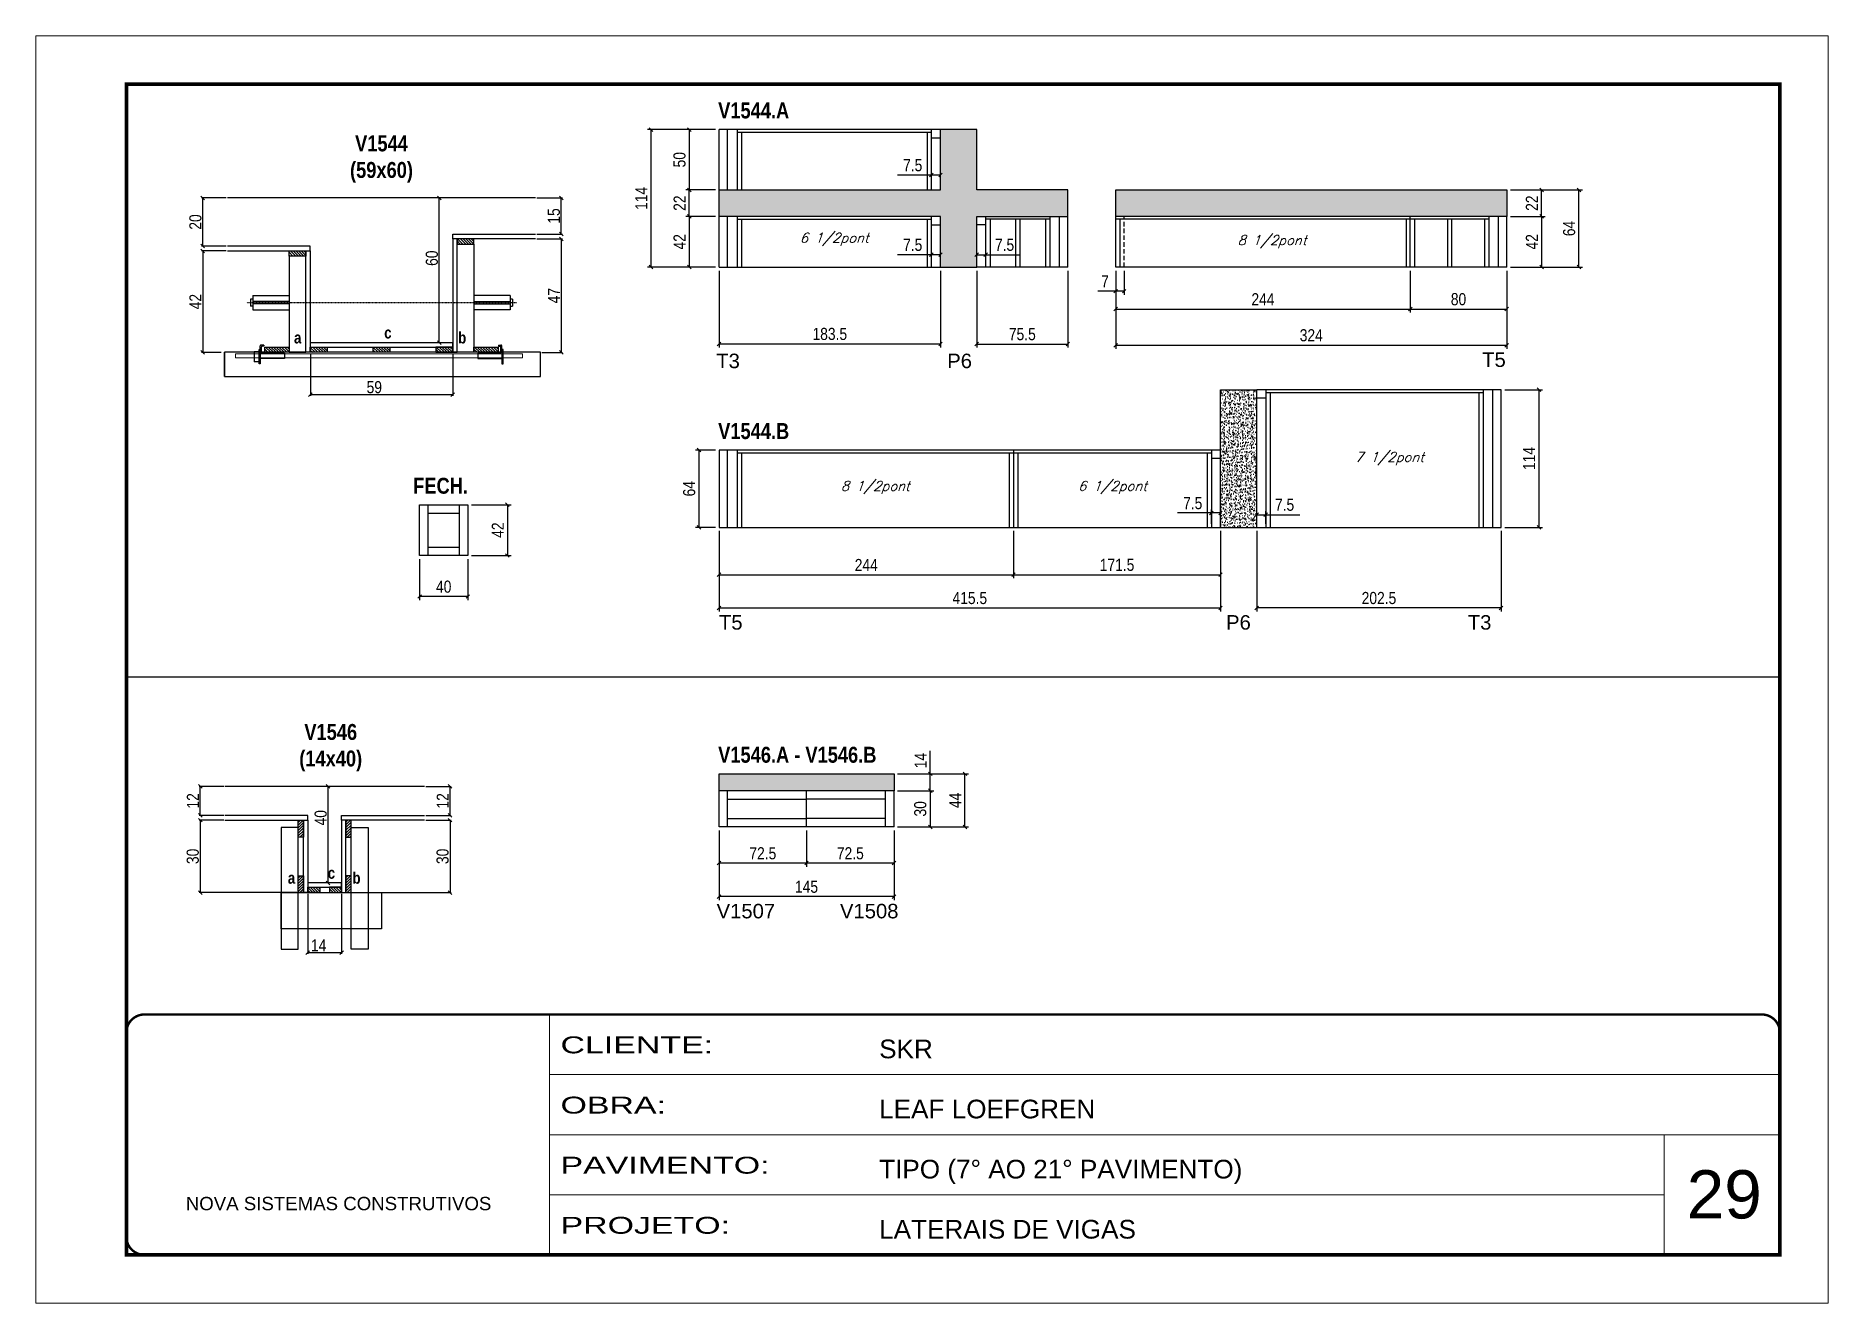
# Model space of a CAD drawing. Extents: x 3309 to 9563, y -2522 to 14608.
# Drawn here: x 3309 to 4794, y 5518 to 6568 of the extents above; entities that cross this region are included whole.
import ezdxf

# ---------------------------------------------------------------- set-up
doc = ezdxf.new("R2010")
doc.units = 0
for name, pattern in [('CONTINUO', [0]), ('DASHED', [0.75, 0.5, -0.25]), ('HIDDEN', [0.375, 0.25, -0.125])]:
    doc.linetypes.add(name, pattern=pattern)
for name, color, linetype in [('5', 5, 'Continuous'), ('barrote', 251, 'Continuous'), ('COTA', 241, 'Continuous'), ('detalhes', 4, 'Continuous'), ('NOMENCLATURA', 7, 'Continuous'), ('Painéis', 200, 'Continuous'), ('presilha', 1, 'Continuous'), ('SARR_2.2x10', 60, 'Continuous'), ('SARR_2.2x7', 40, 'Continuous'), ('SARR_3.5x7', 81, 'Continuous'), ('TENSOR', 3, 'Continuous'), ('texto', 7, 'Continuous')]:
    doc.layers.add(name, color=color, linetype=linetype)
for name, color, linetype, lineweight in [('CARIMBO', 255, 'Continuous', 9), ('CONCRETO', 251, 'Continuous', 25), ('Folhas', 255, 'Continuous', 9), ('SARRAFO DE PRESSAO', 251, 'DASHED', 9), ('SCO-___-LAJ', 2, 'Continuous', 0)]:
    doc.layers.add(name, color=color, linetype=linetype, lineweight=lineweight)
doc.styles.add('ARIAL', font='arial.ttf')
doc.styles.add('COTA TECNICA', font='techl___.ttf', dxfattribs={"height": 10})
doc.styles.add('COTA TECNICA 2X', font='techl___.ttf', dxfattribs={"height": 10})
doc.styles.add('Romans', font='romans.shx')
doc.styles.get("Standard").update_dxf_attribs({"font": 'arial.ttf'})
doc.styles.add('TECNICA', font='techb___.ttf', dxfattribs={"height": 10})
doc.styles.add('Tecnologia', font='')
doc.styles.get('Tecnologia').set_extended_font_data('Forgotten Futurist')
doc.dimstyles.new('PAINEL', dxfattribs={"dimtxt": 10, "dimasz": 3, "dimexe": 3, "dimexo": 3, "dimgap": 3, "dimtad": 1, "dimdec": 1, "dimzin": 12, "dimdsep": 46, "dimtxsty": 'COTA TECNICA', "dimblk1": 'OBLIQUE', "dimblk2": 'OBLIQUE', "dimsah": 1, "dimcen": 0.9, "dimclrd": 4, "dimclre": 4, "dimclrt": 240, "dimadec": 1, "dimazin": 3, "dimtfac": 1, "dimtdec": 1, "dimtmove": 0, "dimatfit": 3, "dimfxl": 1, "dimtolj": 1, "dimtzin": 12, "dimarcsym": 0})
doc.dimstyles.new('SECAO', dxfattribs={"dimscale": 0.333333, "dimtxt": 5, "dimasz": 9, "dimexe": 3, "dimexo": 3, "dimgap": 3, "dimtad": 1, "dimdec": 1, "dimlfac": 0.5, "dimzin": 12, "dimdsep": 46, "dimtxsty": 'COTA TECNICA 2X', "dimblk1": 'OBLIQUE', "dimblk2": 'OBLIQUE', "dimsah": 1, "dimcen": 0.9, "dimclrd": 4, "dimclre": 4, "dimclrt": 240, "dimadec": 1, "dimazin": 3, "dimtfac": 1, "dimtdec": 1, "dimtmove": 0, "dimatfit": 3, "dimfxl": 1, "dimtolj": 1, "dimtzin": 12, "dimarcsym": 0})

msp = doc.modelspace()

# ---------------------------------------------------------------- texts
at = {"layer": '5', "linetype": 'Continuous'}
for s, rotation, p in [('T3', 359.99996, (3873.13, 6292.5)), ('P6', 359.99996, (4064.48, 6292.5)), ('T5', 0.00004, (4507.7, 6293.5)), ('T5', 359.99996, (3875.36, 6075.87)), ('P6', 359.99996, (4295.54, 6075.87)), ('T3', 359.99996, (4495.8, 6075.87)), ('V1507', 359.99996, (3873.42, 5836.66)), ('V1508', 359.99996, (3975.63, 5836.66))]:
    msp.add_text(s, height=12, rotation=rotation, dxfattribs=at).set_placement(p)
at = {"layer": 'CARIMBO', "style": 'ARIAL'}
msp.add_text('29', height=40, dxfattribs=at).set_placement((4677.23, 5587.98))
at = {"layer": 'detalhes', "style": 'TECNICA'}
for s, p in [('a', (3523.28, 6312.99)), ('c', (3598.01, 6317.1)), ('b', (3659.25, 6312.97)), ('a', (3518.13, 5865.36)), ('c', (3551.2, 5869.47)), ('b', (3571.69, 5865.35))]:
    msp.add_text(s, height=9.6, dxfattribs=at).set_placement(p)
at = {"layer": 'NOMENCLATURA', "style": 'TECNICA'}
for s, p in [('V1544.A', (3874.71, 6499.42)), ('V1544.B', (3874.71, 6233.79)), ('FECH.', (3622.03, 6188.48)), ('V1546.A - V1546.B', (3874.71, 5965.58))]:
    msp.add_text(s, height=13.2, dxfattribs=at).set_placement(p)
at = {"layer": 'NOMENCLATURA', "char_height": 13.2, "attachment_point": 2, "style": 'TECNICA'}
for s, insert in [('V1544\\P(59x60)', (3595.75, 6485.32)), ('V1546\\P(14x40)', (3553.68, 5997.69))]:
    msp.add_mtext_dynamic_manual_height_columns(s, width=300.2766, gutter_width=1, heights=[0], dxfattribs=dict(at, insert=insert))
at = {"layer": 'texto', "color": 2, "char_height": 8, "attachment_point": 5, "style": 'Romans'}
for s, insert in [('{\\Q19;\\C256;6 1/2pont}', (3970.93, 6399.23)), ('{\\Q19;\\C256;8 1/2pont}', (4333.61, 6397.23)), ('{\\Q19;\\C256;7 1/2pont}', (4430.93, 6217.6)), ('{\\Q19;\\C256;8 1/2pont}', (4004.93, 6193.6)), ('{\\Q19;\\C256;6 1/2pont}', (4201.43, 6193.6))]:
    msp.add_mtext(s, dxfattribs=dict(at, insert=insert))

# ---------------------------------------------------------------- blocks, each defined once
blk = doc.blocks.new('9999999999')
at = {"color": 30, "linetype": 'CONTINUO'}
for p, q in [((98564.6, 34230.2), (98564.6, 34429.4)), ((98564.6, 34379.6), (99584, 34379.6)), ((98564.6, 34329.8), (99488, 34329.8)), ((99584, 34329.8), (99488, 34329.8)), ((99488, 34329.8), (99488, 34230.2)), ((98564.6, 34280), (99488, 34280))]:
    blk.add_line(p, q, dxfattribs=at)
at = {"color": 30, "linetype": 'CONTINUO', "const_width": 2}
blk.add_lwpolyline([(99584, 34230.2), (99584, 34414.4, 0.414214), (99569, 34429.4), (98229, 34429.4, 0.414214), (98214, 34414.4), (98214, 34245.2, 0.414214), (98229, 34230.2), (99584, 34230.2)], format="xyb", dxfattribs=at)
at = {"layer": 'Folhas'}
blk.add_lwpolyline([(98139, 34190.2), (99624, 34190.2), (99624, 35240.2), (98139, 35240.2)], close=True, dxfattribs=at)
at = {"layer": 'Folhas', "color": 30, "const_width": 3}
blk.add_lwpolyline([(98214, 34230.2), (99584, 34230.2), (99584, 35200.2), (98214, 35200.2)], close=True, dxfattribs=at)
at = {"color": 7, "linetype": 'Continuous', "ltscale": 5, "style": 'ARIAL'}
for s, height, p in [('SKR', 15.48, (98837.7, 34393.1)), ('LEAF LOEFGREN', 15.483, (98837.7, 34343.3)), ('TIPO (7° AO 21° PAVIMENTO)', 15.483, (98837.7, 34293.5)), ('NOVA SISTEMAS CONSTRUTIVOS', 11.059, (98263.2, 34267.2)), ('LATERAIS DE VIGAS', 15.483, (98837.7, 34243.7))]:
    blk.add_text(s, height=height, dxfattribs=at).set_placement(p)
at = {"layer": 'Folhas', "color": 7, "style": 'Tecnologia', "width": 1.5}
for s, p in [('CLIENTE:', (98573.7, 34397.2)), ('OBRA:', (98573.7, 34347.3)), ('PAVIMENTO:', (98573.7, 34297.5)), ('PROJETO:', (98573.7, 34247.7))]:
    blk.add_text(s, height=14, dxfattribs=at).set_placement(p)
blk = doc.blocks.new('_Oblique')
at = {"color": 0, "linetype": 'ByBlock', "lineweight": -2}
blk.add_line((-0.5, -0.5), (0.5, 0.5), dxfattribs=at)
blk = doc.blocks.new('*D2582')
at = {"layer": 'COTA', "color": 4, "lineweight": -2, "transparency": 16777216}
for p, q in [((3536.8, 6304.6), (3536.8, 6269.5)), ((3654.8, 6304.6), (3654.8, 6269.5)), ((3654.8, 6270.5), (3536.8, 6270.5))]:
    blk.add_line(p, q, dxfattribs=at)
at = {"layer": 'Defpoints', "color": 0, "transparency": 16777216}
for p in [(3536.8, 6305.6), (3654.8, 6305.6), (3536.8, 6270.5)]:
    blk.add_point(p, dxfattribs=at)
at = {"layer": 'COTA', "color": 4, "lineweight": -2, "transparency": 16777216, "xscale": 3, "yscale": 3, "zscale": 3, "rotation": 180}
blk.add_blockref('_Oblique', (3536.8, 6270.5), dxfattribs=at)
at = {"layer": 'COTA', "color": 4, "lineweight": -2, "transparency": 16777216, "xscale": 3, "yscale": 3, "zscale": 3}
blk.add_blockref('_Oblique', (3654.8, 6270.5), dxfattribs=at)
at = {"layer": 'COTA', "color": 240, "transparency": 16777216, "insert": (3589.8, 6276.7), "char_height": 10, "attachment_point": 5, "style": 'COTA TECNICA 2X'}
blk.add_mtext('\\A1;59', dxfattribs=at)
blk = doc.blocks.new('PRESILHA METÁLICA 1')
at = {"layer": 'presilha'}
for p, q in [((0, 13), (6, 13)), ((0, 13), (0, 0)), ((6, 0), (0, 0)), ((6, 15.5), (7.5, 15.5)), ((6, -2.5), (6, 15.5)), ((6, 13), (6, 0)), ((7.5, 10.6), (7.5, 19.9)), ((7.5, 15.5), (7.5, -2.5)), ((37.5, 4.1), (7.5, 4.1)), ((12, 21), (8.6, 21)), ((9, 11.6), (9, 18.9)), ((12, 19.5), (9.6, 19.5)), ((37.5, 11), (9.6, 11)), ((12, 21), (12, 19.5)), ((37.5, 11), (37.5, 4.1)), ((7.5, -2.5), (6, -2.5))]:
    blk.add_line(p, q, dxfattribs=at)
for centre, radius, start, end in [((8.6, 19.9), 1.14, 90, 180), ((9.6, 18.9), 0.57, 90, 180), ((9.6, 11.6), 0.57, 180, 270)]:
    blk.add_arc(centre, radius, start, end, dxfattribs=at)
blk = doc.blocks.new('PRESILHA METÁLICA 2')
at = {"layer": 'presilha'}
for p, q in [((-5.2, 23.5), (-5.2, 22)), ((-5.2, 23.5), (-1.9, 23.5)), ((-0.8, 14.6), (-0.8, 22.4)), ((-30.8, 13.5), (-30.8, 6.6)), ((-30.8, 13.5), (-2.8, 13.5)), ((-30.8, 6.6), (-0.8, 6.6)), ((-5.2, 22), (-2.8, 22)), ((-2.2, 14.1), (-2.2, 21.4)), ((0.8, 18), (-0.8, 18)), ((-0.8, 18), (-0.8, 0)), ((-0.8, 0), (0.8, 0)), ((0.8, 0), (0.8, 18))]:
    blk.add_line(p, q, dxfattribs=at)
for centre, radius, start, end in [((-1.9, 22.4), 1.14, 0, 90), ((-2.8, 21.4), 0.57, 0, 90), ((-2.8, 14.1), 0.57, 270, 0)]:
    blk.add_arc(centre, radius, start, end, dxfattribs=at)
blk = doc.blocks.new('*D2583')
at = {"layer": 'COTA', "color": 4, "lineweight": -2, "transparency": 16777216}
for p, q in [((3467.1, 6389.6), (3446.7, 6389.6)), ((3447.7, 6389.6), (3447.7, 6305.6)), ((3462.9, 6305.6), (3446.7, 6305.6))]:
    blk.add_line(p, q, dxfattribs=at)
at = {"layer": 'Defpoints', "color": 0, "transparency": 16777216}
for p in [(3468.1, 6389.6), (3447.7, 6305.6), (3463.9, 6305.6)]:
    blk.add_point(p, dxfattribs=at)
at = {"layer": 'COTA', "color": 4, "lineweight": -2, "transparency": 16777216, "xscale": 3, "yscale": 3, "zscale": 3}
for p, rotation in [((3447.7, 6389.6), 90), ((3447.7, 6305.6), 270)]:
    blk.add_blockref('_Oblique', p, dxfattribs=dict(at, rotation=rotation))
at = {"layer": 'COTA', "color": 240, "transparency": 16777216, "insert": (3441.6, 6347.6), "char_height": 10, "attachment_point": 5, "rotation": 90, "style": 'COTA TECNICA 2X'}
blk.add_mtext('\\A1;42', dxfattribs=at)
blk = doc.blocks.new('*D2584')
at = {"layer": 'COTA', "color": 4, "lineweight": -2, "transparency": 16777216}
for p, q in [((3724.4, 6399.6), (3745.7, 6399.6)), ((3744.7, 6399.6), (3744.7, 6305.6)), ((3728.6, 6305.6), (3745.7, 6305.6))]:
    blk.add_line(p, q, dxfattribs=at)
at = {"layer": 'Defpoints', "color": 0, "transparency": 16777216}
for p in [(3723.4, 6399.6), (3727.6, 6305.6), (3744.7, 6305.6)]:
    blk.add_point(p, dxfattribs=at)
at = {"layer": 'COTA', "color": 4, "lineweight": -2, "transparency": 16777216, "xscale": 3, "yscale": 3, "zscale": 3}
for p, rotation in [((3744.7, 6399.6), 90), ((3744.7, 6305.6), 270)]:
    blk.add_blockref('_Oblique', p, dxfattribs=dict(at, rotation=rotation))
at = {"layer": 'COTA', "color": 240, "transparency": 16777216, "insert": (3738.6, 6352.6), "char_height": 10, "attachment_point": 5, "rotation": 90, "style": 'COTA TECNICA 2X'}
blk.add_mtext('\\A1;47', dxfattribs=at)
blk = doc.blocks.new('*D2585')
at = {"layer": 'COTA', "color": 4, "lineweight": -2, "transparency": 16777216}
for p, q in [((3653.8, 6433.6), (3642.6, 6433.6)), ((3643.6, 6313.6), (3643.6, 6433.6)), ((3653.8, 6313.6), (3642.6, 6313.6))]:
    blk.add_line(p, q, dxfattribs=at)
at = {"layer": 'Defpoints', "color": 0, "transparency": 16777216}
for p in [(3643.6, 6433.6), (3654.8, 6433.6), (3654.8, 6313.6)]:
    blk.add_point(p, dxfattribs=at)
at = {"layer": 'COTA', "color": 4, "lineweight": -2, "transparency": 16777216, "xscale": 3, "yscale": 3, "zscale": 3}
for p, rotation in [((3643.6, 6433.6), 90), ((3643.6, 6313.6), 270)]:
    blk.add_blockref('_Oblique', p, dxfattribs=dict(at, rotation=rotation))
at = {"layer": 'COTA', "color": 240, "transparency": 16777216, "insert": (3637.5, 6383.6), "char_height": 10, "attachment_point": 5, "rotation": 90, "style": 'COTA TECNICA 2X'}
blk.add_mtext('\\A1;60', dxfattribs=at)
blk = doc.blocks.new('*D2586')
at = {"layer": 'COTA', "color": 4, "lineweight": -2, "transparency": 16777216}
for p, q in [((3724.4, 6433.6), (3745.7, 6433.6)), ((3744.7, 6403.6), (3744.7, 6433.6)), ((3724.4, 6403.6), (3745.7, 6403.6))]:
    blk.add_line(p, q, dxfattribs=at)
at = {"layer": 'Defpoints', "color": 0, "transparency": 16777216}
for p in [(3723.4, 6433.6), (3744.7, 6433.6), (3723.4, 6403.6)]:
    blk.add_point(p, dxfattribs=at)
at = {"layer": 'COTA', "color": 4, "lineweight": -2, "transparency": 16777216, "xscale": 3, "yscale": 3, "zscale": 3}
for p, rotation in [((3744.7, 6433.6), 90), ((3744.7, 6403.6), 270)]:
    blk.add_blockref('_Oblique', p, dxfattribs=dict(at, rotation=rotation))
at = {"layer": 'COTA', "color": 240, "transparency": 16777216, "insert": (3738.6, 6418.6), "char_height": 10, "attachment_point": 5, "rotation": 90, "style": 'COTA TECNICA 2X'}
blk.add_mtext('\\A1;15', dxfattribs=at)
blk = doc.blocks.new('*D2587')
at = {"layer": 'COTA', "color": 4, "lineweight": -2, "transparency": 16777216}
for p, q in [((3467.1, 6433.6), (3446.7, 6433.6)), ((3447.7, 6393.6), (3447.7, 6433.6)), ((3467.1, 6393.6), (3446.7, 6393.6))]:
    blk.add_line(p, q, dxfattribs=at)
at = {"layer": 'Defpoints', "color": 0, "transparency": 16777216}
for p in [(3447.7, 6433.6), (3468.1, 6433.6), (3468.1, 6393.6)]:
    blk.add_point(p, dxfattribs=at)
at = {"layer": 'COTA', "color": 4, "lineweight": -2, "transparency": 16777216, "xscale": 3, "yscale": 3, "zscale": 3}
for p, rotation in [((3447.7, 6433.6), 90), ((3447.7, 6393.6), 270)]:
    blk.add_blockref('_Oblique', p, dxfattribs=dict(at, rotation=rotation))
at = {"layer": 'COTA', "color": 240, "transparency": 16777216, "insert": (3441.6, 6413.6), "char_height": 10, "attachment_point": 5, "rotation": 90, "style": 'COTA TECNICA 2X'}
blk.add_mtext('\\A1;20', dxfattribs=at)
blk = doc.blocks.new('*D2588')
at = {"layer": 'COTA', "color": 4, "lineweight": -2, "transparency": 16777216}
for p, q in [((3875.4, 6373.2), (3875.4, 6309.5)), ((4058.9, 6373.2), (4058.9, 6309.5)), ((4058.9, 6312.5), (3875.4, 6312.5))]:
    blk.add_line(p, q, dxfattribs=at)
at = {"layer": 'Defpoints', "color": 0, "transparency": 16777216}
for p in [(3875.4, 6376.2), (4058.9, 6376.2), (3875.4, 6312.5)]:
    blk.add_point(p, dxfattribs=at)
at = {"layer": 'COTA', "color": 4, "lineweight": -2, "transparency": 16777216, "xscale": 3, "yscale": 3, "zscale": 3, "rotation": 180}
blk.add_blockref('_Oblique', (3875.4, 6312.5), dxfattribs=at)
at = {"layer": 'COTA', "color": 4, "lineweight": -2, "transparency": 16777216, "xscale": 3, "yscale": 3, "zscale": 3}
blk.add_blockref('_Oblique', (4058.9, 6312.5), dxfattribs=at)
at = {"layer": 'COTA', "color": 240, "transparency": 16777216, "insert": (3967.2, 6320.8), "char_height": 10, "attachment_point": 5, "style": 'COTA TECNICA'}
blk.add_mtext('\\A1;183.5', dxfattribs=at)
blk = doc.blocks.new('*D2589')
at = {"layer": 'COTA', "color": 4, "lineweight": -2, "transparency": 16777216}
for p, q in [((4051.4, 6386.5), (4023.3, 6386.5)), ((4051.4, 6379.2), (4051.4, 6389.5)), ((4058.9, 6386.5), (4051.4, 6386.5)), ((4058.9, 6379.2), (4058.9, 6389.5))]:
    blk.add_line(p, q, dxfattribs=at)
at = {"layer": 'Defpoints', "color": 0, "transparency": 16777216}
for p in [(4051.4, 6386.5), (4051.4, 6376.2), (4058.9, 6376.2)]:
    blk.add_point(p, dxfattribs=at)
at = {"layer": 'COTA', "color": 4, "lineweight": -2, "transparency": 16777216, "xscale": 3, "yscale": 3, "zscale": 3, "rotation": 180}
blk.add_blockref('_Oblique', (4051.4, 6386.5), dxfattribs=at)
at = {"layer": 'COTA', "color": 4, "lineweight": -2, "transparency": 16777216, "xscale": 3, "yscale": 3, "zscale": 3}
blk.add_blockref('_Oblique', (4058.9, 6386.5), dxfattribs=at)
at = {"layer": 'COTA', "color": 240, "transparency": 16777216, "insert": (4035.9, 6394.6), "char_height": 10, "attachment_point": 5, "style": 'COTA TECNICA'}
blk.add_mtext('\\A1;7.5', dxfattribs=at)
blk = doc.blocks.new('*D2590')
at = {"layer": 'COTA', "color": 4, "lineweight": -2, "transparency": 16777216}
for p, q in [((4051.4, 6452.5), (4023.3, 6452.5)), ((4051.4, 6443.2), (4051.4, 6455.5)), ((4058.9, 6452.5), (4051.4, 6452.5)), ((4058.9, 6443.2), (4058.9, 6455.5))]:
    blk.add_line(p, q, dxfattribs=at)
at = {"layer": 'Defpoints', "color": 0, "transparency": 16777216}
for p in [(4051.4, 6452.5), (4051.4, 6440.2), (4058.9, 6440.2)]:
    blk.add_point(p, dxfattribs=at)
at = {"layer": 'COTA', "color": 4, "lineweight": -2, "transparency": 16777216, "xscale": 3, "yscale": 3, "zscale": 3, "rotation": 180}
blk.add_blockref('_Oblique', (4051.4, 6452.5), dxfattribs=at)
at = {"layer": 'COTA', "color": 4, "lineweight": -2, "transparency": 16777216, "xscale": 3, "yscale": 3, "zscale": 3}
blk.add_blockref('_Oblique', (4058.9, 6452.5), dxfattribs=at)
at = {"layer": 'COTA', "color": 240, "transparency": 16777216, "insert": (4035.9, 6460.6), "char_height": 10, "attachment_point": 5, "style": 'COTA TECNICA'}
blk.add_mtext('\\A1;7.5', dxfattribs=at)
blk = doc.blocks.new('*D2591')
at = {"layer": 'COTA', "color": 4, "lineweight": -2, "transparency": 16777216}
for p, q in [((3872.4, 6490.2), (3847.8, 6490.2)), ((3850.8, 6490.2), (3850.8, 6440.2)), ((3872.4, 6440.2), (3847.8, 6440.2))]:
    blk.add_line(p, q, dxfattribs=at)
at = {"layer": 'Defpoints', "color": 0, "transparency": 16777216}
for p in [(3875.4, 6490.2), (3850.8, 6440.2), (3875.4, 6440.2)]:
    blk.add_point(p, dxfattribs=at)
at = {"layer": 'COTA', "color": 4, "lineweight": -2, "transparency": 16777216, "xscale": 3, "yscale": 3, "zscale": 3}
for p, rotation in [((3850.8, 6490.2), 90), ((3850.8, 6440.2), 270)]:
    blk.add_blockref('_Oblique', p, dxfattribs=dict(at, rotation=rotation))
at = {"layer": 'COTA', "color": 240, "transparency": 16777216, "insert": (3842.7, 6465.2), "char_height": 10, "attachment_point": 5, "rotation": 90, "style": 'COTA TECNICA'}
blk.add_mtext('\\A1;50', dxfattribs=at)
blk = doc.blocks.new('*D2592')
at = {"layer": 'COTA', "color": 4, "lineweight": -2, "transparency": 16777216}
for p, q in [((3872.4, 6490.2), (3816.1, 6490.2)), ((3819.1, 6376.2), (3819.1, 6490.2)), ((3872.4, 6376.2), (3816.1, 6376.2))]:
    blk.add_line(p, q, dxfattribs=at)
at = {"layer": 'Defpoints', "color": 0, "transparency": 16777216}
for p in [(3819.1, 6490.2), (3875.4, 6490.2), (3875.4, 6376.2)]:
    blk.add_point(p, dxfattribs=at)
at = {"layer": 'COTA', "color": 4, "lineweight": -2, "transparency": 16777216, "xscale": 3, "yscale": 3, "zscale": 3}
for p, rotation in [((3819.1, 6490.2), 90), ((3819.1, 6376.2), 270)]:
    blk.add_blockref('_Oblique', p, dxfattribs=dict(at, rotation=rotation))
at = {"layer": 'COTA', "color": 240, "transparency": 16777216, "insert": (3811, 6433.2), "char_height": 10, "attachment_point": 5, "rotation": 90, "style": 'COTA TECNICA'}
blk.add_mtext('\\A1;114', dxfattribs=at)
blk = doc.blocks.new('*D2593')
at = {"layer": 'COTA', "color": 4, "lineweight": -2, "transparency": 16777216}
for p, q in [((3872.4, 6418.2), (3847.8, 6418.2)), ((3850.8, 6418.2), (3850.8, 6376.2)), ((3872.4, 6376.2), (3847.8, 6376.2))]:
    blk.add_line(p, q, dxfattribs=at)
at = {"layer": 'Defpoints', "color": 0, "transparency": 16777216}
for p in [(3875.4, 6418.2), (3850.8, 6376.2), (3875.4, 6376.2)]:
    blk.add_point(p, dxfattribs=at)
at = {"layer": 'COTA', "color": 4, "lineweight": -2, "transparency": 16777216, "xscale": 3, "yscale": 3, "zscale": 3}
for p, rotation in [((3850.8, 6418.2), 90), ((3850.8, 6376.2), 270)]:
    blk.add_blockref('_Oblique', p, dxfattribs=dict(at, rotation=rotation))
at = {"layer": 'COTA', "color": 240, "transparency": 16777216, "insert": (3842.7, 6397.2), "char_height": 10, "attachment_point": 5, "rotation": 90, "style": 'COTA TECNICA'}
blk.add_mtext('\\A1;42', dxfattribs=at)
blk = doc.blocks.new('*D2595')
at = {"layer": 'COTA', "color": 4, "lineweight": -2, "transparency": 16777216}
for p, q in [((3872.4, 6440.2), (3847.8, 6440.2)), ((3850.8, 6418.2), (3850.8, 6440.2)), ((3872.4, 6418.2), (3847.8, 6418.2))]:
    blk.add_line(p, q, dxfattribs=at)
at = {"layer": 'Defpoints', "color": 0, "transparency": 16777216}
for p in [(3850.8, 6440.2), (3875.4, 6440.2), (3875.4, 6418.2)]:
    blk.add_point(p, dxfattribs=at)
at = {"layer": 'COTA', "color": 4, "lineweight": -2, "transparency": 16777216, "xscale": 3, "yscale": 3, "zscale": 3}
for p, rotation in [((3850.8, 6440.2), 90), ((3850.8, 6418.2), 270)]:
    blk.add_blockref('_Oblique', p, dxfattribs=dict(at, rotation=rotation))
at = {"layer": 'COTA', "color": 240, "transparency": 16777216, "insert": (3842.8, 6429.2), "char_height": 10, "attachment_point": 5, "rotation": 90, "style": 'COTA TECNICA'}
blk.add_mtext('\\A1;22', dxfattribs=at)
blk = doc.blocks.new('*D2596')
at = {"layer": 'COTA', "color": 4, "lineweight": -2, "transparency": 16777216}
for p, q in [((4088.9, 6373.2), (4088.9, 6309.5)), ((4164.4, 6373.2), (4164.4, 6309.5)), ((4088.9, 6312.5), (4164.4, 6312.5))]:
    blk.add_line(p, q, dxfattribs=at)
at = {"layer": 'Defpoints', "color": 0, "transparency": 16777216}
for p in [(4088.9, 6376.2), (4164.4, 6376.2), (4164.4, 6312.5)]:
    blk.add_point(p, dxfattribs=at)
at = {"layer": 'COTA', "color": 4, "lineweight": -2, "transparency": 16777216, "xscale": 3, "yscale": 3, "zscale": 3, "rotation": 180}
blk.add_blockref('_Oblique', (4088.9, 6312.5), dxfattribs=at)
at = {"layer": 'COTA', "color": 4, "lineweight": -2, "transparency": 16777216, "xscale": 3, "yscale": 3, "zscale": 3}
blk.add_blockref('_Oblique', (4164.4, 6312.5), dxfattribs=at)
at = {"layer": 'COTA', "color": 240, "transparency": 16777216, "insert": (4126.7, 6320.6), "char_height": 10, "attachment_point": 5, "style": 'COTA TECNICA'}
blk.add_mtext('\\A1;75.5', dxfattribs=at)
blk = doc.blocks.new('*D2597')
at = {"layer": 'COTA', "color": 4, "lineweight": -2, "transparency": 16777216}
for p, q in [((4088.9, 6379.2), (4088.9, 6389.5)), ((4088.9, 6386.5), (4096.4, 6386.5)), ((4096.4, 6379.2), (4096.4, 6389.5)), ((4096.4, 6386.5), (4124.6, 6386.5))]:
    blk.add_line(p, q, dxfattribs=at)
at = {"layer": 'Defpoints', "color": 0, "transparency": 16777216}
for p in [(4096.4, 6386.5), (4088.9, 6376.2), (4096.4, 6376.2)]:
    blk.add_point(p, dxfattribs=at)
at = {"layer": 'COTA', "color": 4, "lineweight": -2, "transparency": 16777216, "xscale": 3, "yscale": 3, "zscale": 3, "rotation": 180}
blk.add_blockref('_Oblique', (4088.9, 6386.5), dxfattribs=at)
at = {"layer": 'COTA', "color": 4, "lineweight": -2, "transparency": 16777216, "xscale": 3, "yscale": 3, "zscale": 3}
blk.add_blockref('_Oblique', (4096.4, 6386.5), dxfattribs=at)
at = {"layer": 'COTA', "color": 240, "transparency": 16777216, "insert": (4112, 6394.6), "char_height": 10, "attachment_point": 5, "style": 'COTA TECNICA'}
blk.add_mtext('\\A1;7.5', dxfattribs=at)
blk = doc.blocks.new('*D2600')
at = {"layer": 'COTA', "color": 4, "lineweight": -2, "transparency": 16777216}
for p, q in [((4204.1, 6373.2), (4204.1, 6338.5)), ((4448.1, 6373.2), (4448.1, 6338.5)), ((4204.1, 6341.5), (4448.1, 6341.5))]:
    blk.add_line(p, q, dxfattribs=at)
at = {"layer": 'Defpoints', "color": 0, "transparency": 16777216}
for p in [(4204.1, 6376.2), (4448.1, 6376.2), (4448.1, 6341.5)]:
    blk.add_point(p, dxfattribs=at)
at = {"layer": 'COTA', "color": 4, "lineweight": -2, "transparency": 16777216, "xscale": 3, "yscale": 3, "zscale": 3, "rotation": 180}
blk.add_blockref('_Oblique', (4204.1, 6341.5), dxfattribs=at)
at = {"layer": 'COTA', "color": 4, "lineweight": -2, "transparency": 16777216, "xscale": 3, "yscale": 3, "zscale": 3}
blk.add_blockref('_Oblique', (4448.1, 6341.5), dxfattribs=at)
at = {"layer": 'COTA', "color": 240, "transparency": 16777216, "insert": (4326.1, 6349.6), "char_height": 10, "attachment_point": 5, "style": 'COTA TECNICA'}
blk.add_mtext('\\A1;244', dxfattribs=at)
blk = doc.blocks.new('*D2601')
at = {"layer": 'COTA', "color": 4, "lineweight": -2, "transparency": 16777216}
for p, q in [((4448.1, 6373.2), (4448.1, 6338.5)), ((4528.1, 6373.2), (4528.1, 6338.5)), ((4448.1, 6341.5), (4528.1, 6341.5))]:
    blk.add_line(p, q, dxfattribs=at)
at = {"layer": 'Defpoints', "color": 0, "transparency": 16777216}
for p in [(4448.1, 6376.2), (4528.1, 6376.2), (4528.1, 6341.5)]:
    blk.add_point(p, dxfattribs=at)
at = {"layer": 'COTA', "color": 4, "lineweight": -2, "transparency": 16777216, "xscale": 3, "yscale": 3, "zscale": 3, "rotation": 180}
blk.add_blockref('_Oblique', (4448.1, 6341.5), dxfattribs=at)
at = {"layer": 'COTA', "color": 4, "lineweight": -2, "transparency": 16777216, "xscale": 3, "yscale": 3, "zscale": 3}
blk.add_blockref('_Oblique', (4528.1, 6341.5), dxfattribs=at)
at = {"layer": 'COTA', "color": 240, "transparency": 16777216, "insert": (4488.1, 6349.6), "char_height": 10, "attachment_point": 5, "style": 'COTA TECNICA'}
blk.add_mtext('\\A1;80', dxfattribs=at)
blk = doc.blocks.new('*D2602')
at = {"layer": 'COTA', "color": 4, "lineweight": -2, "transparency": 16777216}
for p, q in [((4204.1, 6373.2), (4204.1, 6308.5)), ((4528.1, 6373.2), (4528.1, 6308.5)), ((4204.1, 6311.5), (4528.1, 6311.5))]:
    blk.add_line(p, q, dxfattribs=at)
at = {"layer": 'Defpoints', "color": 0, "transparency": 16777216}
for p in [(4204.1, 6376.2), (4528.1, 6376.2), (4528.1, 6311.5)]:
    blk.add_point(p, dxfattribs=at)
at = {"layer": 'COTA', "color": 4, "lineweight": -2, "transparency": 16777216, "xscale": 3, "yscale": 3, "zscale": 3, "rotation": 180}
blk.add_blockref('_Oblique', (4204.1, 6311.5), dxfattribs=at)
at = {"layer": 'COTA', "color": 4, "lineweight": -2, "transparency": 16777216, "xscale": 3, "yscale": 3, "zscale": 3}
blk.add_blockref('_Oblique', (4528.1, 6311.5), dxfattribs=at)
at = {"layer": 'COTA', "color": 240, "transparency": 16777216, "insert": (4366.1, 6319.7), "char_height": 10, "attachment_point": 5, "style": 'COTA TECNICA'}
blk.add_mtext('\\A1;324', dxfattribs=at)
blk = doc.blocks.new('*D2603')
at = {"layer": 'COTA', "color": 4, "lineweight": -2, "transparency": 16777216}
for p, q in [((4531.1, 6418.2), (4559.9, 6418.2)), ((4556.9, 6418.2), (4556.9, 6376.2)), ((4531.1, 6376.2), (4559.9, 6376.2))]:
    blk.add_line(p, q, dxfattribs=at)
at = {"layer": 'Defpoints', "color": 0, "transparency": 16777216}
for p in [(4528.1, 6418.2), (4528.1, 6376.2), (4556.9, 6376.2)]:
    blk.add_point(p, dxfattribs=at)
at = {"layer": 'COTA', "color": 4, "lineweight": -2, "transparency": 16777216, "xscale": 3, "yscale": 3, "zscale": 3}
for p, rotation in [((4556.9, 6418.2), 90), ((4556.9, 6376.2), 270)]:
    blk.add_blockref('_Oblique', p, dxfattribs=dict(at, rotation=rotation))
at = {"layer": 'COTA', "color": 240, "transparency": 16777216, "insert": (4548.9, 6397.2), "char_height": 10, "attachment_point": 5, "rotation": 90, "style": 'COTA TECNICA'}
blk.add_mtext('\\A1;42', dxfattribs=at)
blk = doc.blocks.new('*D2604')
at = {"layer": 'COTA', "color": 4, "lineweight": -2, "transparency": 16777216}
for p, q in [((4531.1, 6440.2), (4559.9, 6440.2)), ((4556.9, 6418.2), (4556.9, 6440.2)), ((4531.1, 6418.2), (4559.9, 6418.2))]:
    blk.add_line(p, q, dxfattribs=at)
at = {"layer": 'Defpoints', "color": 0, "transparency": 16777216}
for p in [(4528.1, 6440.2), (4556.9, 6440.2), (4528.1, 6418.2)]:
    blk.add_point(p, dxfattribs=at)
at = {"layer": 'COTA', "color": 4, "lineweight": -2, "transparency": 16777216, "xscale": 3, "yscale": 3, "zscale": 3}
for p, rotation in [((4556.9, 6440.2), 90), ((4556.9, 6418.2), 270)]:
    blk.add_blockref('_Oblique', p, dxfattribs=dict(at, rotation=rotation))
at = {"layer": 'COTA', "color": 240, "transparency": 16777216, "insert": (4548.9, 6429.2), "char_height": 10, "attachment_point": 5, "rotation": 90, "style": 'COTA TECNICA'}
blk.add_mtext('\\A1;22', dxfattribs=at)
blk = doc.blocks.new('*D2605')
at = {"layer": 'COTA', "color": 4, "lineweight": -2, "transparency": 16777216}
for p, q in [((4531.1, 6440.2), (4590.9, 6440.2)), ((4587.9, 6376.2), (4587.9, 6440.2)), ((4531.1, 6376.2), (4590.9, 6376.2))]:
    blk.add_line(p, q, dxfattribs=at)
at = {"layer": 'Defpoints', "color": 0, "transparency": 16777216}
for p in [(4528.1, 6440.2), (4587.9, 6440.2), (4528.1, 6376.2)]:
    blk.add_point(p, dxfattribs=at)
at = {"layer": 'COTA', "color": 4, "lineweight": -2, "transparency": 16777216, "xscale": 3, "yscale": 3, "zscale": 3}
for p, rotation in [((4587.9, 6440.2), 90), ((4587.9, 6376.2), 270)]:
    blk.add_blockref('_Oblique', p, dxfattribs=dict(at, rotation=rotation))
at = {"layer": 'COTA', "color": 240, "transparency": 16777216, "insert": (4579.8, 6408.2), "char_height": 10, "attachment_point": 5, "rotation": 90, "style": 'COTA TECNICA'}
blk.add_mtext('\\A1;64', dxfattribs=at)
blk = doc.blocks.new('*D2608')
at = {"layer": 'COTA', "color": 4, "lineweight": -2, "transparency": 16777216}
for p, q in [((3875.4, 6157.6), (3875.4, 6090.9)), ((4290.9, 6157.6), (4290.9, 6090.9)), ((3875.4, 6093.9), (4290.9, 6093.9))]:
    blk.add_line(p, q, dxfattribs=at)
at = {"layer": 'Defpoints', "color": 0, "transparency": 16777216}
for p in [(3875.4, 6160.6), (4290.9, 6160.6), (4290.9, 6093.9)]:
    blk.add_point(p, dxfattribs=at)
at = {"layer": 'COTA', "color": 4, "lineweight": -2, "transparency": 16777216, "xscale": 3, "yscale": 3, "zscale": 3, "rotation": 180}
blk.add_blockref('_Oblique', (3875.4, 6093.9), dxfattribs=at)
at = {"layer": 'COTA', "color": 4, "lineweight": -2, "transparency": 16777216, "xscale": 3, "yscale": 3, "zscale": 3}
blk.add_blockref('_Oblique', (4290.9, 6093.9), dxfattribs=at)
at = {"layer": 'COTA', "color": 240, "transparency": 16777216, "insert": (4083.2, 6102), "char_height": 10, "attachment_point": 5, "style": 'COTA TECNICA'}
blk.add_mtext('\\A1;415.5', dxfattribs=at)
blk = doc.blocks.new('*D2609')
at = {"layer": 'COTA', "color": 4, "lineweight": -2, "transparency": 16777216}
for p, q in [((3875.4, 6157.6), (3875.4, 6118.4)), ((4119.4, 6157.6), (4119.4, 6118.4)), ((3875.4, 6121.4), (4119.4, 6121.4))]:
    blk.add_line(p, q, dxfattribs=at)
at = {"layer": 'Defpoints', "color": 0, "transparency": 16777216}
for p in [(3875.4, 6160.6), (4119.4, 6160.6), (4119.4, 6121.4)]:
    blk.add_point(p, dxfattribs=at)
at = {"layer": 'COTA', "color": 4, "lineweight": -2, "transparency": 16777216, "xscale": 3, "yscale": 3, "zscale": 3, "rotation": 180}
blk.add_blockref('_Oblique', (3875.4, 6121.4), dxfattribs=at)
at = {"layer": 'COTA', "color": 4, "lineweight": -2, "transparency": 16777216, "xscale": 3, "yscale": 3, "zscale": 3}
blk.add_blockref('_Oblique', (4119.4, 6121.4), dxfattribs=at)
at = {"layer": 'COTA', "color": 240, "transparency": 16777216, "insert": (3997.4, 6129.4), "char_height": 10, "attachment_point": 5, "style": 'COTA TECNICA'}
blk.add_mtext('\\A1;244', dxfattribs=at)
blk = doc.blocks.new('*D2610')
at = {"layer": 'COTA', "color": 4, "lineweight": -2, "transparency": 16777216}
for p, q in [((4119.4, 6157.6), (4119.4, 6118.4)), ((4290.9, 6157.6), (4290.9, 6118.4)), ((4119.4, 6121.4), (4290.9, 6121.4))]:
    blk.add_line(p, q, dxfattribs=at)
at = {"layer": 'Defpoints', "color": 0, "transparency": 16777216}
for p in [(4119.4, 6160.6), (4290.9, 6160.6), (4290.9, 6121.4)]:
    blk.add_point(p, dxfattribs=at)
at = {"layer": 'COTA', "color": 4, "lineweight": -2, "transparency": 16777216, "xscale": 3, "yscale": 3, "zscale": 3, "rotation": 180}
blk.add_blockref('_Oblique', (4119.4, 6121.4), dxfattribs=at)
at = {"layer": 'COTA', "color": 4, "lineweight": -2, "transparency": 16777216, "xscale": 3, "yscale": 3, "zscale": 3}
blk.add_blockref('_Oblique', (4290.9, 6121.4), dxfattribs=at)
at = {"layer": 'COTA', "color": 240, "transparency": 16777216, "insert": (4205.2, 6129.5), "char_height": 10, "attachment_point": 5, "style": 'COTA TECNICA'}
blk.add_mtext('\\A1;171.5', dxfattribs=at)
blk = doc.blocks.new('*D2611')
at = {"layer": 'COTA', "color": 4, "lineweight": -2, "transparency": 16777216}
for p, q in [((3872.4, 6224.6), (3855.8, 6224.6)), ((3858.8, 6224.6), (3858.8, 6160.6)), ((3872.4, 6160.6), (3855.8, 6160.6))]:
    blk.add_line(p, q, dxfattribs=at)
at = {"layer": 'Defpoints', "color": 0, "transparency": 16777216}
for p in [(3875.4, 6224.6), (3858.8, 6160.6), (3875.4, 6160.6)]:
    blk.add_point(p, dxfattribs=at)
at = {"layer": 'COTA', "color": 4, "lineweight": -2, "transparency": 16777216, "xscale": 3, "yscale": 3, "zscale": 3}
for p, rotation in [((3858.8, 6224.6), 90), ((3858.8, 6160.6), 270)]:
    blk.add_blockref('_Oblique', p, dxfattribs=dict(at, rotation=rotation))
at = {"layer": 'COTA', "color": 240, "transparency": 16777216, "insert": (3850.7, 6192.6), "char_height": 10, "attachment_point": 5, "rotation": 90, "style": 'COTA TECNICA'}
blk.add_mtext('\\A1;64', dxfattribs=at)
blk = doc.blocks.new('*D2612')
at = {"layer": 'COTA', "color": 4, "lineweight": -2, "transparency": 16777216}
for p, q in [((4283.4, 6172.5), (4255.3, 6172.5)), ((4283.4, 6163.6), (4283.4, 6175.5)), ((4290.9, 6172.5), (4283.4, 6172.5)), ((4290.9, 6163.6), (4290.9, 6175.5))]:
    blk.add_line(p, q, dxfattribs=at)
at = {"layer": 'Defpoints', "color": 0, "transparency": 16777216}
for p in [(4283.4, 6172.5), (4283.4, 6160.6), (4290.9, 6160.6)]:
    blk.add_point(p, dxfattribs=at)
at = {"layer": 'COTA', "color": 4, "lineweight": -2, "transparency": 16777216, "xscale": 3, "yscale": 3, "zscale": 3, "rotation": 180}
blk.add_blockref('_Oblique', (4283.4, 6172.5), dxfattribs=at)
at = {"layer": 'COTA', "color": 4, "lineweight": -2, "transparency": 16777216, "xscale": 3, "yscale": 3, "zscale": 3}
blk.add_blockref('_Oblique', (4290.9, 6172.5), dxfattribs=at)
at = {"layer": 'COTA', "color": 240, "transparency": 16777216, "insert": (4267.9, 6180.6), "char_height": 10, "attachment_point": 5, "style": 'COTA TECNICA'}
blk.add_mtext('\\A1;7.5', dxfattribs=at)
blk = doc.blocks.new('*D2614')
at = {"layer": 'COTA', "color": 4, "lineweight": -2, "transparency": 16777216}
for p, q in [((4320.9, 6157.6), (4320.9, 6090.9)), ((4523.4, 6157.6), (4523.4, 6090.9)), ((4523.4, 6093.9), (4320.9, 6093.9))]:
    blk.add_line(p, q, dxfattribs=at)
at = {"layer": 'Defpoints', "color": 0, "transparency": 16777216}
for p in [(4320.9, 6160.6), (4523.4, 6160.6), (4320.9, 6093.9)]:
    blk.add_point(p, dxfattribs=at)
at = {"layer": 'COTA', "color": 4, "lineweight": -2, "transparency": 16777216, "xscale": 3, "yscale": 3, "zscale": 3, "rotation": 180}
blk.add_blockref('_Oblique', (4320.9, 6093.9), dxfattribs=at)
at = {"layer": 'COTA', "color": 4, "lineweight": -2, "transparency": 16777216, "xscale": 3, "yscale": 3, "zscale": 3}
blk.add_blockref('_Oblique', (4523.4, 6093.9), dxfattribs=at)
at = {"layer": 'COTA', "color": 240, "transparency": 16777216, "insert": (4422.2, 6102), "char_height": 10, "attachment_point": 5, "style": 'COTA TECNICA'}
blk.add_mtext('\\A1;202.5', dxfattribs=at)
blk = doc.blocks.new('*D2613')
at = {"layer": 'COTA', "color": 4, "lineweight": -2, "transparency": 16777216}
for p, q in [((4320.9, 6163.6), (4320.9, 6174.1)), ((4320.9, 6171.1), (4328.4, 6171.1)), ((4328.4, 6163.6), (4328.4, 6174.1)), ((4328.4, 6171.1), (4356.6, 6171.1))]:
    blk.add_line(p, q, dxfattribs=at)
at = {"layer": 'Defpoints', "color": 0, "transparency": 16777216}
for p in [(4328.4, 6171.1), (4320.9, 6160.6), (4328.4, 6160.6)]:
    blk.add_point(p, dxfattribs=at)
at = {"layer": 'COTA', "color": 4, "lineweight": -2, "transparency": 16777216, "xscale": 3, "yscale": 3, "zscale": 3, "rotation": 180}
blk.add_blockref('_Oblique', (4320.9, 6171.1), dxfattribs=at)
at = {"layer": 'COTA', "color": 4, "lineweight": -2, "transparency": 16777216, "xscale": 3, "yscale": 3, "zscale": 3}
blk.add_blockref('_Oblique', (4328.4, 6171.1), dxfattribs=at)
at = {"layer": 'COTA', "color": 240, "transparency": 16777216, "insert": (4344, 6179.3), "char_height": 10, "attachment_point": 5, "style": 'COTA TECNICA'}
blk.add_mtext('\\A1;7.5', dxfattribs=at)
blk = doc.blocks.new('*D2616')
at = {"layer": 'COTA', "color": 4, "lineweight": -2, "transparency": 16777216}
for p, q in [((4526.4, 6274.6), (4557.7, 6274.6)), ((4554.7, 6274.6), (4554.7, 6160.6)), ((4526.4, 6160.6), (4557.7, 6160.6))]:
    blk.add_line(p, q, dxfattribs=at)
at = {"layer": 'Defpoints', "color": 0, "transparency": 16777216}
for p in [(4523.4, 6274.6), (4523.4, 6160.6), (4554.7, 6160.6)]:
    blk.add_point(p, dxfattribs=at)
at = {"layer": 'COTA', "color": 4, "lineweight": -2, "transparency": 16777216, "xscale": 3, "yscale": 3, "zscale": 3}
for p, rotation in [((4554.7, 6274.6), 90), ((4554.7, 6160.6), 270)]:
    blk.add_blockref('_Oblique', p, dxfattribs=dict(at, rotation=rotation))
at = {"layer": 'COTA', "color": 240, "transparency": 16777216, "insert": (4546.6, 6217.6), "char_height": 10, "attachment_point": 5, "rotation": 90, "style": 'COTA TECNICA'}
blk.add_mtext('\\A1;114', dxfattribs=at)
blk = doc.blocks.new('*D2617')
at = {"layer": 'COTA', "color": 4, "lineweight": -2, "transparency": 16777216}
for p, q in [((3627.3, 6134.3), (3627.3, 6100.3)), ((3667.3, 6134.3), (3667.3, 6100.3)), ((3667.3, 6103.3), (3627.3, 6103.3))]:
    blk.add_line(p, q, dxfattribs=at)
at = {"layer": 'Defpoints', "color": 0, "transparency": 16777216}
for p in [(3627.3, 6137.3), (3667.3, 6137.3), (3627.3, 6103.3)]:
    blk.add_point(p, dxfattribs=at)
at = {"layer": 'COTA', "color": 4, "lineweight": -2, "transparency": 16777216, "xscale": 3, "yscale": 3, "zscale": 3, "rotation": 180}
blk.add_blockref('_Oblique', (3627.3, 6103.3), dxfattribs=at)
at = {"layer": 'COTA', "color": 4, "lineweight": -2, "transparency": 16777216, "xscale": 3, "yscale": 3, "zscale": 3}
blk.add_blockref('_Oblique', (3667.3, 6103.3), dxfattribs=at)
at = {"layer": 'COTA', "color": 240, "transparency": 16777216, "insert": (3647.3, 6111.4), "char_height": 10, "attachment_point": 5, "style": 'COTA TECNICA'}
blk.add_mtext('\\A1;40', dxfattribs=at)
blk = doc.blocks.new('*D2618')
at = {"layer": 'COTA', "color": 4, "lineweight": -2, "transparency": 16777216}
for p, q in [((3670.3, 6179.3), (3703.1, 6179.3)), ((3700.1, 6179.3), (3700.1, 6137.3)), ((3670.3, 6137.3), (3703.1, 6137.3))]:
    blk.add_line(p, q, dxfattribs=at)
at = {"layer": 'Defpoints', "color": 0, "transparency": 16777216}
for p in [(3667.3, 6179.3), (3667.3, 6137.3), (3700.1, 6137.3)]:
    blk.add_point(p, dxfattribs=at)
at = {"layer": 'COTA', "color": 4, "lineweight": -2, "transparency": 16777216, "xscale": 3, "yscale": 3, "zscale": 3}
for p, rotation in [((3700.1, 6179.3), 90), ((3700.1, 6137.3), 270)]:
    blk.add_blockref('_Oblique', p, dxfattribs=dict(at, rotation=rotation))
at = {"layer": 'COTA', "color": 240, "transparency": 16777216, "insert": (3692.1, 6158.3), "char_height": 10, "attachment_point": 5, "rotation": 90, "style": 'COTA TECNICA'}
blk.add_mtext('\\A1;42', dxfattribs=at)
blk = doc.blocks.new('*D2666')
at = {"layer": 'COTA', "color": 4, "lineweight": -2, "transparency": 16777216}
for p, q in [((4204.1, 6373.2), (4204.1, 6353.3)), ((4211.1, 6373.2), (4211.1, 6353.3)), ((4204.1, 6356.3), (4189.4, 6356.3)), ((4211.1, 6356.3), (4204.1, 6356.3))]:
    blk.add_line(p, q, dxfattribs=at)
at = {"layer": 'Defpoints', "color": 0, "transparency": 16777216}
for p in [(4204.1, 6376.2), (4211.1, 6376.2), (4204.1, 6356.3)]:
    blk.add_point(p, dxfattribs=at)
at = {"layer": 'COTA', "color": 4, "lineweight": -2, "transparency": 16777216, "xscale": 3, "yscale": 3, "zscale": 3, "rotation": 180}
blk.add_blockref('_Oblique', (4204.1, 6356.3), dxfattribs=at)
at = {"layer": 'COTA', "color": 4, "lineweight": -2, "transparency": 16777216, "xscale": 3, "yscale": 3, "zscale": 3}
blk.add_blockref('_Oblique', (4211.1, 6356.3), dxfattribs=at)
at = {"layer": 'COTA', "color": 240, "transparency": 16777216, "insert": (4195.2, 6364.4), "char_height": 10, "attachment_point": 5, "style": 'COTA TECNICA'}
blk.add_mtext('\\A1;7', dxfattribs=at)
blk = doc.blocks.new('*D2667')
at = {"layer": 'COTA', "color": 4, "lineweight": -2, "transparency": 16777216}
for p, q in [((3534.7, 5857), (3534.7, 5807.2)), ((3562.7, 5857), (3562.7, 5807.2)), ((3562.7, 5808.2), (3534.7, 5808.2))]:
    blk.add_line(p, q, dxfattribs=at)
at = {"layer": 'Defpoints', "color": 0, "transparency": 16777216}
for p in [(3534.7, 5858), (3562.7, 5858), (3534.7, 5808.2)]:
    blk.add_point(p, dxfattribs=at)
at = {"layer": 'COTA', "color": 4, "lineweight": -2, "transparency": 16777216, "xscale": 3, "yscale": 3, "zscale": 3, "rotation": 180}
blk.add_blockref('_Oblique', (3534.7, 5808.2), dxfattribs=at)
at = {"layer": 'COTA', "color": 4, "lineweight": -2, "transparency": 16777216, "xscale": 3, "yscale": 3, "zscale": 3}
blk.add_blockref('_Oblique', (3562.7, 5808.2), dxfattribs=at)
at = {"layer": 'COTA', "color": 240, "transparency": 16777216, "insert": (3543.7, 5814.3), "char_height": 10, "attachment_point": 5, "style": 'COTA TECNICA 2X'}
blk.add_mtext('\\A1;14', dxfattribs=at)
blk = doc.blocks.new('*D2668')
at = {"layer": 'COTA', "color": 4, "lineweight": -2, "transparency": 16777216}
for p, q in [((3465, 5918), (3444.6, 5918)), ((3445.6, 5918), (3445.6, 5858)), ((3525.7, 5858), (3444.6, 5858))]:
    blk.add_line(p, q, dxfattribs=at)
at = {"layer": 'Defpoints', "color": 0, "transparency": 16777216}
for p in [(3466, 5918), (3445.6, 5858), (3526.7, 5858, 0)]:
    blk.add_point(p, dxfattribs=at)
at = {"layer": 'COTA', "color": 4, "lineweight": -2, "transparency": 16777216, "xscale": 3, "yscale": 3, "zscale": 3}
for p, rotation in [((3445.6, 5918), 90), ((3445.6, 5858), 270)]:
    blk.add_blockref('_Oblique', p, dxfattribs=dict(at, rotation=rotation))
at = {"layer": 'COTA', "color": 240, "transparency": 16777216, "insert": (3439.4, 5888), "char_height": 10, "attachment_point": 5, "rotation": 90, "style": 'COTA TECNICA 2X'}
blk.add_mtext('\\A1;30', dxfattribs=at)
blk = doc.blocks.new('*D2669')
at = {"layer": 'COTA', "color": 4, "lineweight": -2, "transparency": 16777216}
for p, q in [((3632.4, 5918), (3653.6, 5918)), ((3652.6, 5918), (3652.6, 5858)), ((3571.7, 5858), (3653.6, 5858))]:
    blk.add_line(p, q, dxfattribs=at)
at = {"layer": 'Defpoints', "color": 0, "transparency": 16777216}
for p in [(3631.4, 5918), (3570.7, 5858, 0), (3652.6, 5858)]:
    blk.add_point(p, dxfattribs=at)
at = {"layer": 'COTA', "color": 4, "lineweight": -2, "transparency": 16777216, "xscale": 3, "yscale": 3, "zscale": 3}
for p, rotation in [((3652.6, 5918), 90), ((3652.6, 5858), 270)]:
    blk.add_blockref('_Oblique', p, dxfattribs=dict(at, rotation=rotation))
at = {"layer": 'COTA', "color": 240, "transparency": 16777216, "insert": (3646.4, 5888), "char_height": 10, "attachment_point": 5, "rotation": 90, "style": 'COTA TECNICA 2X'}
blk.add_mtext('\\A1;30', dxfattribs=at)
blk = doc.blocks.new('*D2670')
at = {"layer": 'COTA', "color": 4, "lineweight": -2, "transparency": 16777216}
for p, q in [((3561.7, 5946), (3550.5, 5946)), ((3551.5, 5866), (3551.5, 5946)), ((3561.7, 5866), (3550.5, 5866))]:
    blk.add_line(p, q, dxfattribs=at)
at = {"layer": 'Defpoints', "color": 0, "transparency": 16777216}
for p in [(3551.5, 5946), (3562.7, 5946), (3562.7, 5866)]:
    blk.add_point(p, dxfattribs=at)
at = {"layer": 'COTA', "color": 4, "lineweight": -2, "transparency": 16777216, "xscale": 3, "yscale": 3, "zscale": 3}
for p, rotation in [((3551.5, 5946), 90), ((3551.5, 5866), 270)]:
    blk.add_blockref('_Oblique', p, dxfattribs=dict(at, rotation=rotation))
at = {"layer": 'COTA', "color": 240, "transparency": 16777216, "insert": (3545.4, 5920), "char_height": 10, "attachment_point": 5, "rotation": 90, "style": 'COTA TECNICA 2X'}
blk.add_mtext('\\A1;40', dxfattribs=at)
blk = doc.blocks.new('*D2671')
at = {"layer": 'COTA', "color": 4, "lineweight": -2, "transparency": 16777216}
for p, q in [((3632.4, 5946), (3653.6, 5946)), ((3652.6, 5922), (3652.6, 5946)), ((3632.4, 5922), (3653.6, 5922))]:
    blk.add_line(p, q, dxfattribs=at)
at = {"layer": 'Defpoints', "color": 0, "transparency": 16777216}
for p in [(3631.4, 5946), (3652.6, 5946), (3631.4, 5922)]:
    blk.add_point(p, dxfattribs=at)
at = {"layer": 'COTA', "color": 4, "lineweight": -2, "transparency": 16777216, "xscale": 3, "yscale": 3, "zscale": 3}
for p, rotation in [((3652.6, 5946), 90), ((3652.6, 5922), 270)]:
    blk.add_blockref('_Oblique', p, dxfattribs=dict(at, rotation=rotation))
at = {"layer": 'COTA', "color": 240, "transparency": 16777216, "insert": (3646.5, 5934), "char_height": 10, "attachment_point": 5, "rotation": 90, "style": 'COTA TECNICA 2X'}
blk.add_mtext('\\A1;12', dxfattribs=at)
blk = doc.blocks.new('*D2672')
at = {"layer": 'COTA', "color": 4, "lineweight": -2, "transparency": 16777216}
for p, q in [((3465, 5946), (3444.6, 5946)), ((3445.6, 5922), (3445.6, 5946)), ((3465, 5922), (3444.6, 5922))]:
    blk.add_line(p, q, dxfattribs=at)
at = {"layer": 'Defpoints', "color": 0, "transparency": 16777216}
for p in [(3445.6, 5946), (3466, 5946), (3466, 5922)]:
    blk.add_point(p, dxfattribs=at)
at = {"layer": 'COTA', "color": 4, "lineweight": -2, "transparency": 16777216, "xscale": 3, "yscale": 3, "zscale": 3}
for p, rotation in [((3445.6, 5946), 90), ((3445.6, 5922), 270)]:
    blk.add_blockref('_Oblique', p, dxfattribs=dict(at, rotation=rotation))
at = {"layer": 'COTA', "color": 240, "transparency": 16777216, "insert": (3439.5, 5934), "char_height": 10, "attachment_point": 5, "rotation": 90, "style": 'COTA TECNICA 2X'}
blk.add_mtext('\\A1;12', dxfattribs=at)
blk = doc.blocks.new('*D2673')
at = {"layer": 'COTA', "color": 4, "linetype": 'ByBlock', "lineweight": -2, "transparency": 16777216}
for p, q in [((3947.9, 5909.4), (3947.9, 5879.4)), ((4020.4, 5909.4), (4020.4, 5879.4)), ((4020.4, 5882.4), (3947.9, 5882.4))]:
    blk.add_line(p, q, dxfattribs=at)
at = {"layer": 'Defpoints', "color": 0, "linetype": 'ByBlock', "transparency": 16777216}
for p in [(3947.9, 5912.4), (4020.4, 5912.4), (3947.9, 5882.4)]:
    blk.add_point(p, dxfattribs=at)
at = {"layer": 'COTA', "color": 4, "linetype": 'ByBlock', "lineweight": -2, "transparency": 16777216, "xscale": 3, "yscale": 3, "zscale": 3, "rotation": 180}
blk.add_blockref('_Oblique', (3947.9, 5882.4), dxfattribs=at)
at = {"layer": 'COTA', "color": 4, "linetype": 'ByBlock', "lineweight": -2, "transparency": 16777216, "xscale": 3, "yscale": 3, "zscale": 3}
blk.add_blockref('_Oblique', (4020.4, 5882.4), dxfattribs=at)
at = {"layer": 'COTA', "color": 240, "linetype": 'ByBlock', "transparency": 16777216, "insert": (3984.2, 5890.5), "char_height": 10, "attachment_point": 5, "style": 'COTA TECNICA'}
blk.add_mtext('\\A1;72.5', dxfattribs=at)
blk = doc.blocks.new('*D2674')
at = {"layer": 'COTA', "color": 4, "linetype": 'ByBlock', "lineweight": -2, "transparency": 16777216}
for p, q in [((3875.4, 5909.4), (3875.4, 5879.4)), ((3947.9, 5909.4), (3947.9, 5879.4)), ((3947.9, 5882.4), (3875.4, 5882.4))]:
    blk.add_line(p, q, dxfattribs=at)
at = {"layer": 'Defpoints', "color": 0, "linetype": 'ByBlock', "transparency": 16777216}
for p in [(3875.4, 5912.4), (3947.9, 5912.4), (3875.4, 5882.4)]:
    blk.add_point(p, dxfattribs=at)
at = {"layer": 'COTA', "color": 4, "linetype": 'ByBlock', "lineweight": -2, "transparency": 16777216, "xscale": 3, "yscale": 3, "zscale": 3, "rotation": 180}
blk.add_blockref('_Oblique', (3875.4, 5882.4), dxfattribs=at)
at = {"layer": 'COTA', "color": 4, "linetype": 'ByBlock', "lineweight": -2, "transparency": 16777216, "xscale": 3, "yscale": 3, "zscale": 3}
blk.add_blockref('_Oblique', (3947.9, 5882.4), dxfattribs=at)
at = {"layer": 'COTA', "color": 240, "linetype": 'ByBlock', "transparency": 16777216, "insert": (3911.7, 5890.5), "char_height": 10, "attachment_point": 5, "style": 'COTA TECNICA'}
blk.add_mtext('\\A1;72.5', dxfattribs=at)
blk = doc.blocks.new('*D2675')
at = {"layer": 'COTA', "color": 4, "linetype": 'ByBlock', "lineweight": -2, "transparency": 16777216}
for p, q in [((3875.4, 5909.4), (3875.4, 5851.7)), ((4020.4, 5909.4), (4020.4, 5851.7)), ((4020.4, 5854.7), (3875.4, 5854.7))]:
    blk.add_line(p, q, dxfattribs=at)
at = {"layer": 'Defpoints', "color": 0, "linetype": 'ByBlock', "transparency": 16777216}
for p in [(3875.4, 5912.4), (4020.4, 5912.4), (3875.4, 5854.7)]:
    blk.add_point(p, dxfattribs=at)
at = {"layer": 'COTA', "color": 4, "linetype": 'ByBlock', "lineweight": -2, "transparency": 16777216, "xscale": 3, "yscale": 3, "zscale": 3, "rotation": 180}
blk.add_blockref('_Oblique', (3875.4, 5854.7), dxfattribs=at)
at = {"layer": 'COTA', "color": 4, "linetype": 'ByBlock', "lineweight": -2, "transparency": 16777216, "xscale": 3, "yscale": 3, "zscale": 3}
blk.add_blockref('_Oblique', (4020.4, 5854.7), dxfattribs=at)
at = {"layer": 'COTA', "color": 240, "linetype": 'ByBlock', "transparency": 16777216, "insert": (3947.9, 5862.8), "char_height": 10, "attachment_point": 5, "style": 'COTA TECNICA'}
blk.add_mtext('\\A1;145', dxfattribs=at)
blk = doc.blocks.new('*D2676')
at = {"layer": 'COTA', "color": 4, "lineweight": -2, "transparency": 16777216}
for p, q in [((4023.4, 5942.4), (4053.4, 5942.4)), ((4050.4, 5942.4), (4050.4, 5912.4)), ((4023.4, 5912.4), (4053.4, 5912.4))]:
    blk.add_line(p, q, dxfattribs=at)
at = {"layer": 'Defpoints', "color": 0, "transparency": 16777216}
for p in [(4020.4, 5942.4), (4020.4, 5912.4), (4050.4, 5912.4)]:
    blk.add_point(p, dxfattribs=at)
at = {"layer": 'COTA', "color": 4, "lineweight": -2, "transparency": 16777216, "xscale": 3, "yscale": 3, "zscale": 3}
for p, rotation in [((4050.4, 5942.4), 90), ((4050.4, 5912.4), 270)]:
    blk.add_blockref('_Oblique', p, dxfattribs=dict(at, rotation=rotation))
at = {"layer": 'COTA', "color": 240, "transparency": 16777216, "insert": (4042.2, 5927.4), "char_height": 10, "attachment_point": 5, "rotation": 90, "style": 'COTA TECNICA'}
blk.add_mtext('\\A1;30', dxfattribs=at)
blk = doc.blocks.new('*D2677')
at = {"layer": 'COTA', "color": 4, "lineweight": -2, "transparency": 16777216}
for p, q in [((4050.4, 5956.4), (4050.4, 5975.5)), ((4023.4, 5956.4), (4053.4, 5956.4)), ((4050.4, 5942.4), (4050.4, 5956.4)), ((4023.4, 5942.4), (4053.4, 5942.4))]:
    blk.add_line(p, q, dxfattribs=at)
at = {"layer": 'Defpoints', "color": 0, "transparency": 16777216}
for p in [(4020.4, 5956.4), (4050.4, 5956.4), (4020.4, 5942.4)]:
    blk.add_point(p, dxfattribs=at)
at = {"layer": 'COTA', "color": 4, "lineweight": -2, "transparency": 16777216, "xscale": 3, "yscale": 3, "zscale": 3}
for p, rotation in [((4050.4, 5956.4), 90), ((4050.4, 5942.4), 270)]:
    blk.add_blockref('_Oblique', p, dxfattribs=dict(at, rotation=rotation))
at = {"layer": 'COTA', "color": 240, "transparency": 16777216, "insert": (4042.4, 5967.4), "char_height": 10, "attachment_point": 5, "rotation": 90, "style": 'COTA TECNICA'}
blk.add_mtext('\\A1;14', dxfattribs=at)
blk = doc.blocks.new('*D2678')
at = {"layer": 'COTA', "color": 4, "lineweight": -2, "transparency": 16777216}
for p, q in [((4023.4, 5956.4), (4082.2, 5956.4)), ((4079.2, 5912.4), (4079.2, 5956.4)), ((4023.4, 5912.4), (4082.2, 5912.4))]:
    blk.add_line(p, q, dxfattribs=at)
at = {"layer": 'Defpoints', "color": 0, "transparency": 16777216}
for p in [(4020.4, 5956.4), (4079.2, 5956.4), (4020.4, 5912.4)]:
    blk.add_point(p, dxfattribs=at)
at = {"layer": 'COTA', "color": 4, "lineweight": -2, "transparency": 16777216, "xscale": 3, "yscale": 3, "zscale": 3}
for p, rotation in [((4079.2, 5956.4), 90), ((4079.2, 5912.4), 270)]:
    blk.add_blockref('_Oblique', p, dxfattribs=dict(at, rotation=rotation))
at = {"layer": 'COTA', "color": 240, "transparency": 16777216, "insert": (4071.1, 5934.4), "char_height": 10, "attachment_point": 5, "rotation": 90, "style": 'COTA TECNICA'}
blk.add_mtext('\\A1;44', dxfattribs=at)

# ---------------------------------------------------------------- dimensions: what is measured, and where the dimension line sits
at = {"layer": 'COTA'}
for base, p1, p2, angle, dimstyle, picture, middle in [((3819.08, 6490.23), (3875.43, 6376.23), (3875.43, 6490.23), 90, 'PAINEL', '*D2592', (3811.01, 6433.23)), ((3850.76, 6440.23), (3875.43, 6490.23), (3875.43, 6440.23), 90, 'PAINEL', '*D2591', (3842.65, 6465.23)), ((4051.43, 6452.5), (4058.93, 6440.23), (4051.43, 6440.23), 180, 'PAINEL', '*D2590', (4035.85, 6460.61)), ((3447.7, 6433.62), (3468.05, 6393.62), (3468.05, 6433.62), 90, 'SECAO', '*D2587', (3441.6, 6413.62)), ((3744.67, 6433.62), (3723.45, 6403.62), (3723.45, 6433.62), 90, 'SECAO', '*D2586', (3738.56, 6418.62)), ((3850.76, 6440.23), (3875.43, 6418.23), (3875.43, 6440.23), 90, 'PAINEL', '*D2595', (3842.76, 6429.23)), ((4556.95, 6440.23), (4528.11, 6418.23), (4528.11, 6440.23), 90, 'PAINEL', '*D2604', (4548.95, 6429.23)), ((4587.86, 6440.23), (4528.11, 6376.23), (4528.11, 6440.23), 90, 'PAINEL', '*D2605', (4579.76, 6408.23)), ((3850.76, 6376.23), (3875.43, 6418.23), (3875.43, 6376.23), 90, 'PAINEL', '*D2593', (3842.69, 6397.23)), ((4556.95, 6376.23), (4528.11, 6418.23), (4528.11, 6376.23), 90, 'PAINEL', '*D2603', (4548.88, 6397.23)), ((3744.67, 6305.62, 0), (3723.45, 6399.62), (3727.56, 6305.62, 0), 90, 'SECAO', '*D2584', (3738.6, 6352.62, 0)), ((4051.43, 6386.5), (4058.93, 6376.23), (4051.43, 6376.23), 180, 'PAINEL', '*D2589', (4035.85, 6394.61)), ((3447.7, 6305.62, 0), (3468.05, 6389.62), (3463.94, 6305.62, 0), 90, 'SECAO', '*D2583', (3441.63, 6347.62, 0)), ((3875.43, 6312.52), (4058.93, 6376.23), (3875.43, 6376.23), 180, 'PAINEL', '*D2588', (3967.18, 6320.76)), ((4554.67, 6160.6), (4523.43, 6274.6), (4523.43, 6160.6), 90, 'PAINEL', '*D2616', (4546.59, 6217.6)), ((3858.78, 6160.6), (3875.43, 6224.6), (3875.43, 6160.6), 90, 'PAINEL', '*D2611', (3850.68, 6192.6)), ((3700.12, 6137.3), (3667.34, 6179.3), (3667.34, 6137.3), 90, 'PAINEL', '*D2618', (3692.05, 6158.3)), ((4328.43, 6171.14), (4320.93, 6160.6), (4328.43, 6160.6), 180, 'PAINEL', '*D2613', (4344, 6179.25)), ((4290.93, 6093.88), (3875.43, 6160.6), (4290.93, 6160.6), 180, 'PAINEL', '*D2608', (4083.18, 6101.99)), ((4050.42, 5956.39), (4020.43, 5942.39), (4020.43, 5956.39), 90, 'PAINEL', '*D2677', (4042.35, 5967.45)), ((4079.15, 5956.39), (4020.43, 5912.39), (4020.43, 5956.39), 90, 'PAINEL', '*D2678', (4071.08, 5934.39)), ((3445.6, 5946), (3465.95, 5922), (3465.95, 5946), 90, 'SECAO', '*D2672', (3439.55, 5934)), ((3652.57, 5946), (3631.35, 5922), (3631.35, 5946), 90, 'SECAO', '*D2671', (3646.51, 5934)), ((4050.42, 5912.39), (4020.43, 5942.39), (4020.43, 5912.39), 90, 'PAINEL', '*D2676', (4042.21, 5927.39)), ((3445.6, 5858, 0), (3465.95, 5918), (3526.65, 5858), 90, 'SECAO', '*D2668', (3439.39, 5888, 0)), ((3652.57, 5858, 0), (3631.35, 5918), (3570.65, 5858), 90, 'SECAO', '*D2669', (3646.35, 5888, 0))]:
    dim = msp.add_linear_dim(base=base, p1=p1, p2=p2, angle=angle, dimstyle=dimstyle, dxfattribs=at)
    dim.commit()
    dim.dimension.update_dxf_attribs({"geometry": picture, "text_midpoint": middle})
for base, p1, p2, angle, picture, middle in [((3643.57, 6433.62), (3654.75, 6313.62), (3654.75, 6433.62), 90, '*D2585', (3643.57, 6383.62)), ((3536.75, 6270.53), (3654.75, 6305.62), (3536.75, 6305.62), 180, '*D2582', (3589.75, 6270.53)), ((3551.48, 5946), (3562.65, 5866), (3562.65, 5946), 90, '*D2670', (3551.48, 5920)), ((3534.65, 5808.25), (3562.65, 5858), (3534.65, 5858), 180, '*D2667', (3543.65, 5808.25))]:
    dim = msp.add_linear_dim(base=base, p1=p1, p2=p2, angle=angle, dimstyle='SECAO', dxfattribs=at)
    dim.commit()
    dim.dimension.update_dxf_attribs({"geometry": picture, "text_midpoint": middle, "dimtype": 160})
for base, p1, p2, picture, middle in [((4096.43, 6386.5), (4088.93, 6376.23), (4096.43, 6376.23), '*D2597', (4112, 6394.61)), ((4164.43, 6312.52), (4088.93, 6376.23), (4164.43, 6376.23), '*D2596', (4126.68, 6320.62)), ((4204.11, 6356.3), (4211.11, 6376.23), (4204.11, 6376.23), '*D2666', (4195.25, 6364.37)), ((4448.11, 6341.48), (4204.11, 6376.23), (4448.11, 6376.23), '*D2600', (4326.11, 6349.56)), ((4528.11, 6311.52), (4204.11, 6376.23), (4528.11, 6376.23), '*D2602', (4366.11, 6319.73)), ((4283.43, 6172.5), (4290.93, 6160.6), (4283.43, 6160.6), '*D2612', (4267.85, 6180.61)), ((4119.43, 6121.36), (3875.43, 6160.6), (4119.43, 6160.6), '*D2609', (3997.43, 6129.44)), ((4320.93, 6093.88), (4523.43, 6160.6), (4320.93, 6160.6), '*D2614', (4422.18, 6101.99)), ((3627.34, 6103.27), (3667.34, 6137.3), (3627.34, 6137.3), '*D2617', (3647.34, 6111.37))]:
    dim = msp.add_linear_dim(base=base, p1=p1, p2=p2, dimstyle='PAINEL', dxfattribs=at)
    dim.commit()
    dim.dimension.update_dxf_attribs({"geometry": picture, "text_midpoint": middle})
for base, p1, p2, picture, middle in [((4528.11, 6341.48), (4448.11, 6376.23), (4528.11, 6376.23), '*D2601', (4488.11, 6349.61)), ((4290.93, 6121.36), (4119.43, 6160.6), (4290.93, 6160.6), '*D2610', (4205.18, 6129.47))]:
    dim = msp.add_linear_dim(base=base, p1=p1, p2=p2, dimstyle='PAINEL', override={"dimtmove": 1}, dxfattribs=at)
    dim.commit()
    dim.dimension.update_dxf_attribs({"geometry": picture, "text_midpoint": middle})
at = {"layer": 'COTA', "linetype": 'ByBlock'}
dim = msp.add_linear_dim(base=(3875.43, 5882.38), p1=(3947.93, 5912.39), p2=(3875.43, 5912.39), angle=180, dimstyle='PAINEL', override={"dimtmove": 1}, dxfattribs=at)
dim.commit()
dim.dimension.update_dxf_attribs({"geometry": '*D2674', "text_midpoint": (3911.68, 5890.49)})
for base, p2, picture, middle in [((3875.43, 5854.67), (3875.43, 5912.39), '*D2675', (3947.93, 5862.78)), ((3947.93, 5882.38), (3947.93, 5912.39), '*D2673', (3984.18, 5890.49))]:
    dim = msp.add_linear_dim(base=base, p1=(4020.43, 5912.39), p2=p2, angle=180, dimstyle='PAINEL', dxfattribs=at)
    dim.commit()
    dim.dimension.update_dxf_attribs({"geometry": picture, "text_midpoint": middle})

# ---------------------------------------------------------------- hatches: boundary and pattern name
at = {"layer": 'COTA'}
h = msp.add_hatch(dxfattribs=at)
h.set_pattern_fill('AR-CONC', color=256, scale=0.03)
h.set_pattern_definition([(50, (0, 18.725), (5.46554, -0.4781726), [0.5715, -6.2865]), (355, (0, 18.725), (-1.0573026, 5.7317054), [0.4572, -5.0292175]), (100.451445, (0.4555, 18.685), (4.4082374, 5.2535326), [0.4857003, -5.3427073]), (46.1842, (0, 20.249), (8.132371, -1.26127), [0.85725, -9.42975]), (96.63556, (0.678, 20.144), (7.122124, 7.422784), [0.728551, -8.014068]), (351.18415, (0, 20.249), (7.122124, 7.422784), [0.685799, -7.543792]), (21, (0.762, 19.868), (4.5484317, -3.067956), [0.5715, -6.2865]), (326, (0.762, 19.868), (1.854061, 5.525639), [0.4572, -5.0292]), (71.451445, (1.141, 19.612), (6.4024926, 2.457683), [0.4857003, -5.342698]), (37.5, (0, 18.725), (0.0926581, 2.53665117), [0, -4.96824, 0, -5.1054, 0, -5.04825]), (7.5, (0, 18.725), (2.0045899, 3.0054172), [0, -2.91084, 0, -4.85394, 0, -1.92405]), (327.5, (-1.6993, 18.725), (4.06771786, -0.1718623), [0, -1.905, 0, -5.9436, 0, -7.8867]), (317.5, (-2.4613, 18.725), (4.4438754, 0.7627947), [0, -2.4765, 0, -3.94716, 0, -5.6007])])
h.paths.add_polyline_path([(4058.93, 6376.23), (4088.93, 6376.23), (4088.93, 6418.23), (4164.43, 6418.23), (4164.43, 6440.23), (4088.93, 6440.23), (4088.93, 6490.23), (4058.93, 6490.23), (4058.93, 6440.23), (3875.43, 6440.23), (3875.43, 6418.23), (4058.93, 6418.23)])
h = msp.add_hatch(dxfattribs=at)
h.set_pattern_fill('AR-CONC', color=256, scale=0.03)
h.set_pattern_definition([(50, (348.9944, -3470.5437), (5.46554, -0.4781726), [0.5715, -6.2865]), (355, (348.9944, -3470.5437), (-1.0573026, 5.7317054), [0.4572, -5.0292175]), (100.451445, (349.45, -3470.5835), (4.4082374, 5.2535326), [0.4857003, -5.3427073]), (46.1842, (348.9944, -3469.02), (8.1323712, -1.26127), [0.85725, -9.42975]), (96.63556, (349.672, -3469.125), (7.122124, 7.422784), [0.728551, -8.014068]), (351.18415, (348.994, -3469.02), (7.122124, 7.422784), [0.685799, -7.543792]), (21, (349.7564, -3469.4007), (4.5484317, -3.067956), [0.5715, -6.2865]), (326, (349.7564, -3469.4007), (1.8540609, 5.525639), [0.4572, -5.0292]), (71.451445, (350.1355, -3469.6564), (6.4024926, 2.457683), [0.4857003, -5.342698]), (37.5, (348.9944, -3470.5437), (0.0926581, 2.53665117), [0, -4.96824, 0, -5.1054, 0, -5.04825]), (7.5, (348.9944, -3470.5437), (2.0045899, 3.00541724), [0, -2.91084, 0, -4.85394, 0, -1.92405]), (327.5, (347.2952, -3470.5437), (4.06771786, -0.17186232), [0, -1.905, 0, -5.9436, 0, -7.8867]), (317.5, (346.533, -3470.5437), (4.4438754, 0.7627947), [0, -2.4765, 0, -3.94716, 0, -5.6007])])
h.paths.add_polyline_path([(4204.11, 6440.23), (4204.11, 6418.23), (4528.11, 6418.23), (4528.11, 6440.23)])
h = msp.add_hatch(dxfattribs=at)
h.set_pattern_fill('AR-CONC', color=256, scale=0.03)
h.set_pattern_definition([(50, (0, 98.38), (5.46554, -0.4781726), [0.5715, -6.2865]), (355, (0, 98.38), (-1.0573026, 5.7317054), [0.4572, -5.0292175]), (100.451445, (0.4555, 98.34), (4.4082374, 5.2535326), [0.4857003, -5.3427073]), (46.1842, (0, 99.904), (8.132371, -1.26127), [0.85725, -9.42975]), (96.63556, (0.678, 99.799), (7.122124, 7.422784), [0.728551, -8.014068]), (351.18415, (0, 99.904), (7.122124, 7.422784), [0.685799, -7.543792]), (21, (0.762, 99.523), (4.5484317, -3.067956), [0.5715, -6.2865]), (326, (0.762, 99.523), (1.854061, 5.525639), [0.4572, -5.0292]), (71.451445, (1.141, 99.2673), (6.4024926, 2.457683), [0.4857003, -5.342698]), (37.5, (0, 98.38), (0.0926581, 2.53665117), [0, -4.96824, 0, -5.1054, 0, -5.04825]), (7.5, (0, 98.38), (2.0045899, 3.0054172), [0, -2.91084, 0, -4.85394, 0, -1.92405]), (327.5, (-1.6993, 98.38), (4.06771786, -0.1718623), [0, -1.905, 0, -5.9436, 0, -7.8867]), (317.5, (-2.4613, 98.38), (4.4438754, 0.7627947), [0, -2.4765, 0, -3.94716, 0, -5.6007])])
h.paths.add_polyline_path([(4290.93, 6160.6), (4320.93, 6160.6), (4320.93, 6274.6), (4290.93, 6274.6), (4290.93, 6224.6)])
h = msp.add_hatch(dxfattribs=at)
h.set_pattern_fill('AR-CONC', color=256, scale=0.03)
h.set_pattern_definition([(50, (433.7794, -4653.2173), (5.46554, -0.4781726), [0.5715, -6.2865]), (355, (433.7794, -4653.2173), (-1.0573026, 5.7317054), [0.4572, -5.0292175]), (100.451445, (434.235, -4653.257), (4.4082374, 5.2535326), [0.4857003, -5.3427073]), (46.1842, (433.7794, -4651.6933), (8.1323712, -1.26127), [0.85725, -9.42975]), (96.63556, (434.457, -4651.7985), (7.122124, 7.422784), [0.728551, -8.014068]), (351.18415, (433.7794, -4651.693), (7.122124, 7.422784), [0.685799, -7.543792]), (21, (434.5414, -4652.0743), (4.5484317, -3.067956), [0.5715, -6.2865]), (326, (434.5414, -4652.0743), (1.8540609, 5.525639), [0.4572, -5.0292]), (71.451445, (434.9205, -4652.33), (6.4024926, 2.457683), [0.4857003, -5.342698]), (37.5, (433.7794, -4653.2173), (0.0926581, 2.53665117), [0, -4.96824, 0, -5.1054, 0, -5.04825]), (7.5, (433.7794, -4653.2173), (2.0045899, 3.00541724), [0, -2.91084, 0, -4.85394, 0, -1.92405]), (327.5, (432.0802, -4653.2173), (4.06771786, -0.17186232), [0, -1.905, 0, -5.9436, 0, -7.8867]), (317.5, (431.3182, -4653.2173), (4.4438754, 0.7627947), [0, -2.4765, 0, -3.94716, 0, -5.6007])])
h.paths.add_polyline_path([(3875.43, 5956.39), (3875.43, 5942.39), (4020.43, 5942.39), (4020.43, 5956.39)])
at = {"layer": 'SARR_2.2x10'}
h = msp.add_hatch(dxfattribs=at)
h.set_pattern_fill('ANSI31', color=256, scale=0.5, angle=90)
h.set_pattern_definition([(135, (36692.6888, -117206.5457), (-1.122532015, -1.122532015), [])])
h.paths.add_polyline_path([(3499.15, 6310.02), (3499.15, 6305.62), (3519.15, 6305.62), (3519.15, 6310.02)])
h = msp.add_hatch(dxfattribs=at)
h.set_pattern_fill('ANSI31', color=256, scale=0.5, angle=90)
h.set_pattern_definition([(135, (36865.8888, -117206.5457), (-1.122532015, -1.122532015), [])])
h.paths.add_polyline_path([(3672.35, 6310.02), (3672.35, 6305.62), (3692.35, 6305.62), (3692.35, 6310.02)])
at = {"layer": 'SARR_2.2x7'}
h = msp.add_hatch(dxfattribs=at)
h.set_pattern_fill('ANSI31', color=256, scale=0.5, angle=90)
h.set_pattern_definition([(135, (36706.6888, -117126.9457), (-1.122532015, -1.122532015), [])])
h.paths.add_polyline_path([(3533.15, 6389.62), (3533.15, 6385.22), (3519.15, 6385.22), (3519.15, 6389.62)])
h = msp.add_hatch(dxfattribs=at)
h.set_pattern_fill('ANSI31', color=256, scale=0.5, angle=90)
h.set_pattern_definition([(135, (36766.6888, -117116.9457), (-1.122532015, -1.122532015), [])])
h.paths.add_polyline_path([(3658.35, 6399.62), (3658.35, 6395.22), (3672.35, 6395.22), (3672.35, 6399.62)])
h = msp.add_hatch(dxfattribs=at)
h.set_pattern_fill('ANSI31', color=256, scale=0.5, angle=90)
h.set_pattern_definition([(135, (36772.2888, -117206.5457), (-1.122532015, -1.122532015), [])])
h.paths.add_polyline_path([(3550.75, 6305.62), (3550.75, 6310.02), (3536.75, 6310.02), (3536.75, 6305.62)])
h = msp.add_hatch(dxfattribs=at)
h.set_pattern_fill('ANSI31', color=256, scale=0.5, angle=90)
h.set_pattern_definition([(135, (36824.2888, -117206.5457), (-1.122532015, -1.122532015), [])])
h.paths.add_polyline_path([(3602.75, 6305.62), (3602.75, 6310.02), (3588.75, 6310.02), (3588.75, 6305.62)])
h = msp.add_hatch(dxfattribs=at)
h.set_pattern_fill('ANSI31', color=256, scale=0.5, angle=90)
h.set_pattern_definition([(135, (36852.2888, -117206.5457), (-1.122532015, -1.122532015), [])])
h.paths.add_polyline_path([(3640.75, 6310.02), (3640.75, 6305.62), (3654.75, 6305.62), (3654.75, 6310.02)])
h = msp.add_hatch(dxfattribs=at)
h.set_pattern_fill('ANSI31', color=256, scale=0.5)
h.set_pattern_definition([(45, (-119985.518, -27317.5387), (-1.122532015, 1.122532015), [])])
h.paths.add_polyline_path([(3526.65, 5904), (3531.05, 5904), (3531.05, 5918), (3526.65, 5918)])
h = msp.add_hatch(dxfattribs=at)
h.set_pattern_fill('ANSI31', color=256, scale=0.5)
h.set_pattern_definition([(45, (-119995.518, -27317.5387), (-1.122532015, 1.122532015), [])])
h.paths.add_polyline_path([(3570.65, 5904), (3566.25, 5904), (3566.25, 5918), (3570.65, 5918)])
h = msp.add_hatch(dxfattribs=at)
h.set_pattern_fill('ANSI31', color=256, scale=0.5)
h.set_pattern_definition([(45, (-119985.518, -27363.5387), (-1.122532015, 1.122532015), [])])
h.paths.add_polyline_path([(3526.65, 5858), (3531.05, 5858), (3531.05, 5872), (3526.65, 5872)])
h = msp.add_hatch(dxfattribs=at)
h.set_pattern_fill('ANSI31', color=256, scale=0.5)
h.set_pattern_definition([(45, (-119995.518, -27363.5387), (-1.122532015, 1.122532015), [])])
h.paths.add_polyline_path([(3570.65, 5858), (3566.25, 5858), (3566.25, 5872), (3570.65, 5872)])
h = msp.add_hatch(dxfattribs=at)
h.set_pattern_fill('ANSI31', color=256, scale=0.5, angle=90)
h.set_pattern_definition([(135, (36770.1903, -117654.1697), (-1.122532015, -1.122532015), [])])
h.paths.add_polyline_path([(3544.65, 5858), (3544.65, 5862.4), (3534.65, 5862.4), (3534.65, 5858)])
h = msp.add_hatch(dxfattribs=at)
h.set_pattern_fill('ANSI31', color=256, scale=0.5, angle=90)
h.set_pattern_definition([(135, (36760.1903, -117654.1697), (-1.122532015, -1.122532015), [])])
h.paths.add_polyline_path([(3552.65, 5862.4), (3552.65, 5858), (3562.65, 5858), (3562.65, 5862.4)])

# ---------------------------------------------------------------- linework, layer by layer
at = {"ltscale": 3}
for p, q in [((3487.15, 6349.8), (3487.15, 6343.8)), ((3489.15, 6349.8), (3487.15, 6349.8)), ((3489.15, 6343.8), (3487.15, 6343.8)), ((3489.15, 6352.8), (3489.15, 6340.8)), ((3489.15, 6352.8), (3519.15, 6352.8)), ((3519.15, 6347.8), (3489.15, 6347.8)), ((3519.15, 6345.8), (3489.15, 6345.8)), ((3702.35, 6352.8), (3672.35, 6352.8)), ((3672.35, 6347.8), (3702.35, 6347.8)), ((3672.35, 6345.8), (3702.35, 6345.8)), ((3702.35, 6352.8), (3702.35, 6340.8)), ((3704.35, 6349.8), (3702.35, 6349.8)), ((3702.35, 6343.8), (3704.35, 6343.8)), ((3704.35, 6349.8), (3704.35, 6343.8)), ((3489.15, 6340.8), (3519.15, 6340.8)), ((3702.35, 6340.8), (3672.35, 6340.8))]:
    msp.add_line(p, q, dxfattribs=at)
at = {"layer": 'barrote'}
msp.add_lwpolyline([(3465.7, 6285.62), (3727.61, 6285.62), (3727.61, 6305.62), (3465.7, 6305.62)], close=True, dxfattribs=at)
at = {"layer": 'CONCRETO', "linetype": 'Continuous'}
for p, q in [((3723.45, 6433.62), (3468.05, 6433.62)), ((3631.35, 5946), (3465.95, 5946))]:
    msp.add_line(p, q, dxfattribs=at)
at = {"layer": 'COTA'}
for p, q in [((4088.93, 6490.23), (4058.93, 6490.23)), ((4088.93, 6440.23), (4088.93, 6490.23)), ((3875.43, 6418.23), (3875.43, 6440.23)), ((4164.43, 6440.23), (4088.93, 6440.23)), ((4164.43, 6418.23), (4164.43, 6440.23)), ((4204.11, 6418.23), (4204.11, 6440.23)), ((4204.11, 6440.23), (4528.11, 6440.23)), ((4528.11, 6440.23), (4528.11, 6418.23)), ((4058.93, 6376.23), (4088.93, 6376.23)), ((4290.93, 6224.6), (4290.93, 6274.6)), ((4290.93, 6274.6), (4320.93, 6274.6)), ((4320.93, 6267.6), (4320.93, 6267.6)), ((4290.93, 6160.6), (4320.93, 6160.6)), ((3384.37, 6036.74), (4754.37, 6036.74)), ((3875.43, 5942.39), (3875.43, 5956.39)), ((3875.43, 5956.39), (4020.43, 5956.39)), ((4020.43, 5956.39), (4020.43, 5942.39))]:
    msp.add_line(p, q, dxfattribs=at)
at = {"layer": 'detalhes', "color": 250}
msp.add_line((3465.7, 6285.62), (3465.7, 6305.62), dxfattribs=at)
at = {"layer": 'Painéis', "linetype": 'ByBlock'}
for p, q in [((4058.93, 6490.23), (3875.43, 6490.23)), ((3875.43, 6440.23), (3875.43, 6490.23)), ((4058.93, 6440.23), (4058.93, 6490.23)), ((3875.43, 6440.23), (4058.93, 6440.23)), ((4058.93, 6418.23), (3875.43, 6418.23)), ((3875.43, 6376.23), (3875.43, 6418.23)), ((4058.93, 6376.23), (4058.93, 6418.23)), ((4088.93, 6376.23), (4088.93, 6418.23)), ((4088.93, 6418.23), (4164.43, 6418.23)), ((4164.43, 6376.23), (4164.43, 6418.23)), ((4528.11, 6418.23), (4204.11, 6418.23)), ((4204.11, 6376.23), (4204.11, 6418.23)), ((4448.11, 6376.23), (4448.11, 6418.23)), ((4528.11, 6376.23), (4528.11, 6418.23)), ((3875.43, 6376.23), (4058.93, 6376.23)), ((4164.43, 6376.23), (4088.93, 6376.23)), ((4528.11, 6376.23), (4204.11, 6376.23)), ((4523.43, 6274.6), (4320.93, 6274.6)), ((4320.93, 6160.6), (4320.93, 6274.6)), ((4523.43, 6160.6), (4523.43, 6274.6)), ((4290.93, 6224.6), (3875.43, 6224.6)), ((3875.43, 6224.6), (3875.43, 6160.6)), ((4119.43, 6224.6), (4119.43, 6160.6)), ((4290.93, 6160.6), (4290.93, 6224.6)), ((3627.34, 6137.3), (3627.34, 6179.3)), ((3627.34, 6179.3), (3667.34, 6179.3)), ((3667.34, 6179.3), (3667.34, 6137.3)), ((3875.43, 6160.6), (4290.93, 6160.6)), ((4320.93, 6160.6), (4523.43, 6160.6)), ((3667.34, 6137.3), (3627.34, 6137.3)), ((4020.43, 5942.39), (3875.43, 5942.39)), ((3875.43, 5912.39), (3875.43, 5942.39)), ((3947.93, 5912.39), (3947.93, 5942.39)), ((4020.43, 5912.39), (4020.43, 5942.39)), ((4020.43, 5912.39), (3875.43, 5912.39))]:
    msp.add_line(p, q, dxfattribs=at)
at = {"layer": 'Painéis', "linetype": 'Continuous', "elevation": 0}
for points in [[(3723.45, 6399.62), (3654.75, 6399.62), (3654.75, 6403.62), (3723.45, 6403.62)], [(3468.05, 6389.62), (3536.75, 6389.62), (3536.75, 6393.62), (3468.05, 6393.62)], [(3465.95, 5918), (3534.65, 5918), (3534.65, 5922), (3465.95, 5922)], [(3631.35, 5918), (3562.65, 5918), (3562.65, 5922), (3631.35, 5922)]]:
    msp.add_lwpolyline(points, dxfattribs=at)
at = {"layer": 'Painéis', "linetype": 'Continuous'}
for points in [[(3533.15, 6305.62), (3533.15, 6389.62), (3536.75, 6389.62), (3536.75, 6305.62)], [(3658.35, 6305.62), (3658.35, 6399.62), (3654.75, 6399.62), (3654.75, 6305.62)], [(3654.75, 6313.62), (3536.75, 6313.62), (3536.75, 6310.02), (3654.75, 6310.02)], [(3531.05, 5858), (3531.05, 5918), (3534.65, 5918), (3534.65, 5858)], [(3566.25, 5858), (3566.25, 5918), (3562.65, 5918), (3562.65, 5858)], [(3562.65, 5866), (3534.65, 5866), (3534.65, 5862.4), (3562.65, 5862.4)]]:
    msp.add_lwpolyline(points, close=True, dxfattribs=at)
at = {"layer": 'SARR_2.2x10'}
for points in [[(3499.15, 6310.02), (3519.15, 6310.02), (3519.15, 6305.62), (3499.15, 6305.62)], [(3672.35, 6310.02), (3692.35, 6310.02), (3692.35, 6305.62), (3672.35, 6305.62)]]:
    msp.add_lwpolyline(points, close=True, dxfattribs=at)
at = {"layer": 'SARR_2.2x7', "linetype": 'Continuous'}
for p, q in [((3882.43, 6440.23), (3882.43, 6490.23)), ((3890.43, 6488.03), (4051.43, 6488.03)), ((4051.43, 6483.23), (4058.93, 6483.23)), ((3882.43, 6376.23), (3882.43, 6418.23)), ((3890.43, 6416.03), (4051.43, 6416.03)), ((4149.43, 6416.03), (4096.43, 6416.03)), ((4157.43, 6376.23), (4157.43, 6418.23)), ((4448.11, 6416.03), (4204.11, 6416.03)), ((4513.11, 6416.03), (4448.11, 6416.03)), ((4521.11, 6376.23), (4521.11, 6418.23)), ((4051.43, 6411.23), (4058.93, 6411.23)), ((4096.43, 6411.23), (4088.93, 6411.23)), ((4328.43, 6267.6), (4320.93, 6267.6)), ((4328.43, 6272.4), (4508.43, 6272.4)), ((4516.43, 6160.6), (4516.43, 6274.6)), ((3882.43, 6160.6), (3882.43, 6224.6)), ((3890.43, 6222.4), (4119.43, 6222.4)), ((4119.43, 6222.4), (4283.43, 6222.4)), ((4290.93, 6217.6), (4283.43, 6217.6)), ((3634.34, 6137.3), (3634.34, 6179.3)), ((3660.34, 6137.3), (3660.34, 6179.3)), ((3634.34, 6172.3), (3660.34, 6172.3)), ((3634.34, 6144.3), (3660.34, 6144.3)), ((3882.43, 5912.39), (3882.43, 5942.39)), ((4013.43, 5912.39), (4013.43, 5942.39)), ((3882.43, 5935.39), (3947.93, 5935.39)), ((4013.43, 5935.39), (3947.93, 5935.39)), ((3882.43, 5919.39), (3947.93, 5919.39)), ((4013.43, 5919.39), (3947.93, 5919.39))]:
    msp.add_line(p, q, dxfattribs=at)
at = {"layer": 'SARR_2.2x7', "linetype": 'HIDDEN', "ltscale": 15}
msp.add_line((4211.11, 6376.23), (4211.11, 6418.23), dxfattribs=at)
at = {"layer": 'SARR_2.2x7', "elevation": 0}
for points in [[(3519.15, 6389.62), (3533.15, 6389.62), (3533.15, 6385.22), (3519.15, 6385.22)], [(3672.35, 6399.62), (3658.35, 6399.62), (3658.35, 6395.22), (3672.35, 6395.22)]]:
    msp.add_lwpolyline(points, close=True, dxfattribs=at)
at = {"layer": 'SARR_2.2x7'}
for points in [[(3536.75, 6310.02), (3550.75, 6310.02), (3550.75, 6305.62), (3536.75, 6305.62)], [(3588.75, 6310.02), (3602.75, 6310.02), (3602.75, 6305.62), (3588.75, 6305.62)], [(3654.75, 6310.02), (3640.75, 6310.02), (3640.75, 6305.62), (3654.75, 6305.62)], [(3531.05, 5918), (3531.05, 5904), (3526.65, 5904), (3526.65, 5918)], [(3566.25, 5918), (3566.25, 5904), (3570.65, 5904), (3570.65, 5918)], [(3531.05, 5872), (3531.05, 5858), (3526.65, 5858), (3526.65, 5872)], [(3566.25, 5872), (3566.25, 5858), (3570.65, 5858), (3570.65, 5872)], [(3534.65, 5862.4), (3544.65, 5862.4), (3544.65, 5858), (3534.65, 5858)], [(3562.65, 5862.4), (3552.65, 5862.4), (3552.65, 5858), (3562.65, 5858)]]:
    msp.add_lwpolyline(points, close=True, dxfattribs=at)
at = {"layer": 'SARR_3.5x7'}
for p, q in [((3890.43, 6490.23), (3890.43, 6440.23)), ((4051.43, 6440.23), (4051.43, 6490.23)), ((3893.93, 6488.03), (3893.93, 6440.23)), ((4047.93, 6488.03), (4047.93, 6440.23)), ((3890.43, 6418.23), (3890.43, 6376.23)), ((3893.93, 6416.03), (3893.93, 6376.23)), ((4047.93, 6416.03), (4047.93, 6376.23)), ((4051.43, 6376.23), (4051.43, 6418.23)), ((4096.43, 6376.23), (4096.43, 6418.23)), ((4099.93, 6416.03), (4099.93, 6376.23)), ((4121.1, 6416.03), (4121.1, 6376.23)), ((4124.6, 6416.03), (4124.6, 6376.23)), ((4145.93, 6416.03), (4145.93, 6376.23)), ((4149.43, 6418.23), (4149.43, 6376.23)), ((4207.61, 6416.03), (4207.61, 6376.23)), ((4444.61, 6416.03), (4444.61, 6376.23)), ((4451.61, 6416.03), (4451.61, 6376.23)), ((4478.91, 6416.03), (4478.91, 6376.23)), ((4482.41, 6416.03), (4482.41, 6376.23)), ((4509.61, 6416.03), (4509.61, 6376.23)), ((4513.11, 6418.23), (4513.11, 6376.23)), ((4328.43, 6274.6), (4328.43, 6160.6)), ((4331.93, 6272.4), (4331.93, 6160.6)), ((4504.93, 6272.4), (4504.93, 6160.6)), ((4508.43, 6274.6), (4508.43, 6160.6)), ((3890.43, 6224.6), (3890.43, 6160.6)), ((3893.93, 6222.4), (3893.93, 6160.6)), ((4115.93, 6222.4), (4115.93, 6160.6)), ((4122.93, 6222.4), (4122.93, 6160.6)), ((4279.93, 6222.4), (4279.93, 6160.6)), ((4283.43, 6224.6), (4283.43, 6160.6))]:
    msp.add_line(p, q, dxfattribs=at)
for points in [[(3658.35, 6395.22), (3672.35, 6395.22), (3672.35, 6305.62), (3658.35, 6305.62)], [(3533.15, 6385.22), (3519.15, 6385.22), (3519.15, 6305.62), (3533.15, 6305.62)], [(3526.65, 5912), (3512.65, 5912), (3512.65, 5811.02), (3526.65, 5811.02)], [(3570.65, 5912), (3584.65, 5912), (3584.65, 5811.02), (3570.65, 5811.02)], [(3512.65, 5858), (3595.84, 5858), (3595.84, 5827.91), (3512.65, 5827.91)]]:
    msp.add_lwpolyline(points, close=True, dxfattribs=at)
at = {"layer": 'SCO-___-LAJ', "color": 1}
msp.add_lwpolyline([(3474.7, 6304.29), (3712.53, 6304.29), (3712.53, 6301.09), (3474.7, 6301.09)], close=True, dxfattribs=at)
at = {"layer": 'TENSOR', "linetype": 'HIDDEN', "ltscale": 0.5}
msp.add_line((3484.15, 6346.8), (3707.65, 6346.8), dxfattribs=at)

# ---------------------------------------------------------------- block references
at = {"layer": 'presilha', "xscale": 0.6666666666666666, "yscale": 0.6666666666666666, "zscale": 0.6666666666666666}
for name, p in [('PRESILHA METÁLICA 1', (3490.28, 6297.66)), ('PRESILHA METÁLICA 2', (3696.03, 6295.99))]:
    msp.add_blockref(name, p, dxfattribs=at)
at = {"layer": 'SARRAFO DE PRESSAO', "color": 6, "linetype": 'ByBlock'}
msp.add_blockref('9999999999', (-94829.61, -28672.37), dxfattribs=at)

msp.set_redraw_order([(e.dxf.handle, doc.entitydb.next_handle()) for e in msp.query("TEXT MTEXT ATTDEF DIMENSION ARC_DIMENSION")])  # texts and dimensions are drawn at this point

doc.saveas('drawing.dxf')
